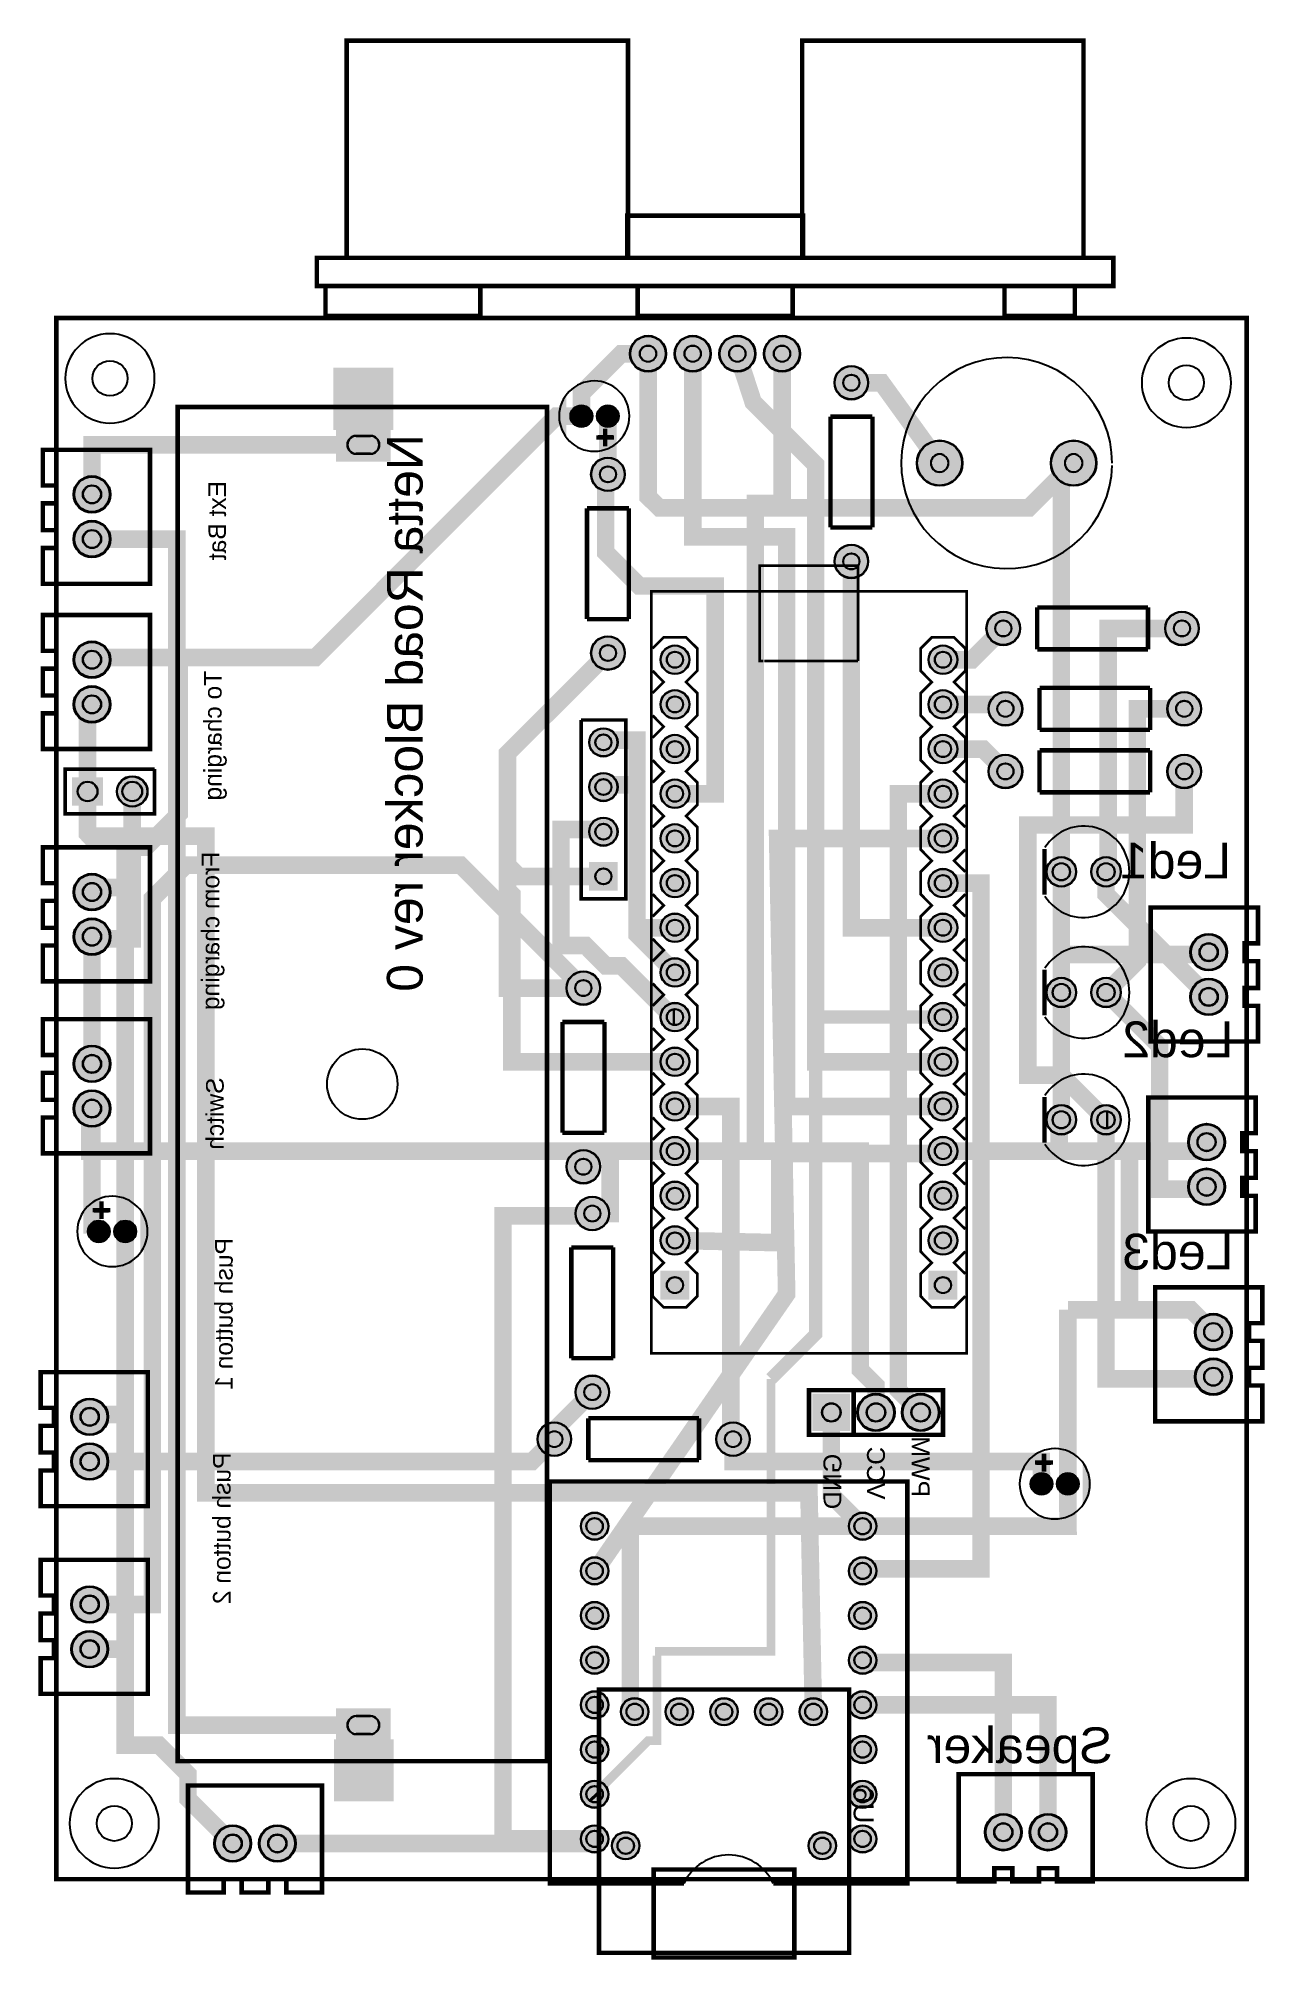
# Model space of a CAD drawing. Header units: millimetres. Extents: x -61 to 9, y -48 to 61.
import ezdxf

# ---------------------------------------------------------------- set-up
doc = ezdxf.new("R2010")
doc.units = ezdxf.units.MM
for name, color, linetype, true_color in [('BoardOutLine', 7, 'Continuous', 0xff00ff), ('BottomLayer', 7, 'Continuous', 0x0000ff), ('BottomSilkLayer', 7, 'Continuous', 0x66cc33), ('BottomSolderMaskLayer', 7, 'Continuous', 0xaa00ff), ('Document', 7, 'Continuous', 0xffffff), ('Inner1', 7, 'Continuous', 0x999966), ('Inner2', 7, 'Continuous', 0x008000), ('Multi-Layer', 7, 'Continuous', 0xc0c0c0), ('TopLayer', 7, 'Continuous', 0xff0000), ('TopPasteMaskLayer', 7, 'Continuous', 0x808080), ('TopSilkLayer', 7, 'Continuous', 0xffcc00), ('TopSolderMaskLayer', 7, 'Continuous', 0x800080)]:
    doc.layers.add(name, color=color, linetype=linetype, true_color=true_color)
doc.styles.get("Standard").update_dxf_attribs({"font": 'arial.ttf'})

msp = doc.modelspace()

# ---------------------------------------------------------------- texts
at = {"layer": 'BottomSilkLayer', "text_generation_flag": 2}
for s, height, rotation, p in [('Netta Road Blocker rev 0', 2.032, 90, (-38.86, 38.99)), ('Ext Bat', 1, 90, (-50.04, 36.32)), ('To charging', 1, 90, (-50.29, 25.53)), ('From charging', 1, 90, (-50.42, 15.24)), ('Switch', 1, 90, (-50.17, 2.41)), ('Push button 1', 1, 90, (-49.66, -6.73)), ('PWM', 1.016, 270, (-11.05, -21.46)), ('Push button 2', 1, 90, (-49.78, -18.92)), ('GND', 1.016, 90, (-15.05, -18.99)), ('VCC', 1.016, 270, (-13.59, -21.59)), ('U6', 1.143, 270, (-14.35, -40.01))]:
    msp.add_text(s, height=height, rotation=rotation, dxfattribs=at).set_placement(p)
for s, p in [('Led1', (7.11, 13.72)), ('Led2', (7.24, 3.56)), ('Led3', (7.24, -8.51)), ('Speaker', (0.38, -36.58))]:
    msp.add_text(s, height=2.032, dxfattribs=at).set_placement(p)

# ---------------------------------------------------------------- hatches: boundary and pattern name
at = {"layer": 'BottomSolderMaskLayer'}
for points in [[(-27.06, 43.56, 1), (-25.01, 43.56, 1)], [(-24.52, 43.56, 1), (-22.47, 43.56, 1)], [(-21.98, 43.56, 1), (-19.93, 43.56, 1)], [(-19.44, 43.56, 1), (-17.39, 43.56, 1)], [(-15.44, 41.91, 1), (-13.51, 41.91, 1)], [(-30.46, 40.01, 1), (-29.21, 40.01, 1)], [(-28.96, 40.01, 1), (-27.71, 40.01, 1)], [(-40.68, 37.43), (-43.78, 37.43), (-43.78, 39.33), (-40.68, 39.33)], [(-10.76, 37.34, 1), (-8.17, 37.34, 1)], [(-3.14, 37.34, 1), (-0.55, 37.34, 1)], [(-29.29, 36.7, 1), (-27.36, 36.7, 1)], [(-58.71, 35.56, 1), (-56.61, 35.56, 1)], [(-58.71, 33.02, 1), (-56.61, 33.02, 1)], [(-15.44, 31.75, 1), (-13.51, 31.75, 1)], [(-6.81, 27.94, 1), (-4.88, 27.94, 1)], [(3.35, 27.94, 1), (5.28, 27.94, 1)], [(-29.29, 26.54, 1), (-27.36, 26.54, 1)], [(-58.71, 26.16, 1), (-56.61, 26.16, 1)], [(-25.34, 26.16, 1), (-23.69, 26.16, 1)], [(-10.1, 26.16, 1), (-8.45, 26.16, 1)], [(-58.71, 23.62, 1), (-56.61, 23.62, 1)], [(-25.34, 23.62, 1), (-23.69, 23.62, 1)], [(-10.1, 23.62, 1), (-8.45, 23.62, 1)], [(-6.68, 23.37, 1), (-4.75, 23.37, 1)], [(3.48, 23.37, 1), (5.41, 23.37, 1)], [(-29.39, 21.46, 1), (-27.76, 21.46, 1)], [(-25.34, 21.08, 1), (-23.69, 21.08, 1)], [(-10.1, 21.08, 1), (-8.45, 21.08, 1)], [(-6.68, 19.81, 1), (-4.75, 19.81, 1)], [(3.48, 19.81, 1), (5.41, 19.81, 1)], [(-29.39, 18.92, 1), (-27.76, 18.92, 1)], [(-58.79, 19.48), (-57.04, 19.48), (-57.04, 17.86), (-58.79, 17.86)], [(-56.25, 18.67, 1), (-54.5, 18.67, 1)], [(-25.34, 18.54, 1), (-23.69, 18.54, 1)], [(-10.1, 18.54, 1), (-8.45, 18.54, 1)], [(-29.39, 16.38, 1), (-27.76, 16.38, 1)], [(-25.34, 16, 1), (-23.69, 16, 1)], [(-10.1, 16, 1), (-8.45, 16, 1)], [(-29.39, 13.03), (-29.39, 14.66), (-27.76, 14.66), (-27.76, 13.03)], [(-25.34, 13.46, 1), (-23.69, 13.46, 1)], [(-10.1, 13.46, 1), (-8.45, 13.46, 1)], [(-3.39, 14.1, 1), (-1.69, 14.1, 1)], [(-0.85, 14.1, 1), (0.85, 14.1, 1)], [(-58.71, 12.95, 1), (-56.61, 12.95, 1)], [(-58.71, 10.41, 1), (-56.61, 10.41, 1)], [(-25.34, 10.92, 1), (-23.69, 10.92, 1)], [(-10.1, 10.92, 1), (-8.45, 10.92, 1)], [(4.79, 9.53, 1), (6.89, 9.53, 1)], [(-25.34, 8.38, 1), (-23.69, 8.38, 1)], [(-10.1, 8.38, 1), (-8.45, 8.38, 1)], [(-30.68, 7.49, 1), (-28.75, 7.49, 1)], [(-3.39, 7.24, 1), (-1.69, 7.24, 1)], [(-0.85, 7.24, 1), (0.85, 7.24, 1)], [(4.79, 6.99, 1), (6.89, 6.99, 1)], [(-25.34, 5.84, 1), (-23.69, 5.84, 1)], [(-10.1, 5.84, 1), (-8.45, 5.84, 1)], [(-58.71, 3.18, 1), (-56.61, 3.18, 1)], [(-25.34, 3.3, 1), (-23.69, 3.3, 1)], [(-10.1, 3.3, 1), (-8.45, 3.3, 1)], [(-58.71, 0.64, 1), (-56.61, 0.64, 1)], [(-25.34, 0.76, 1), (-23.69, 0.76, 1)], [(-10.1, 0.76, 1), (-8.45, 0.76, 1)], [(-3.39, 0, 1), (-1.69, 0, 1)], [(-0.85, 0, 1), (0.85, 0, 1)], [(-25.34, -1.78, 1), (-23.69, -1.78, 1)], [(-10.1, -1.78, 1), (-8.45, -1.78, 1)], [(4.66, -1.27, 1), (6.77, -1.27, 1)], [(-30.68, -2.67, 1), (-28.75, -2.67, 1)], [(4.66, -3.81, 1), (6.77, -3.81, 1)], [(-30.18, -5.33, 1), (-28.24, -5.33, 1)], [(-25.34, -4.32, 1), (-23.69, -4.32, 1)], [(-10.1, -4.32, 1), (-8.45, -4.32, 1)], [(-57.89, -6.35, 1), (-56.64, -6.35, 1)], [(-56.39, -6.35, 1), (-55.14, -6.35, 1)], [(-25.34, -6.86, 1), (-23.69, -6.86, 1)], [(-10.1, -6.86, 1), (-8.45, -6.86, 1)], [(-23.69, -8.57), (-23.69, -10.22), (-25.34, -10.22), (-25.34, -8.57)], [(-8.45, -8.57), (-8.45, -10.22), (-10.1, -10.22), (-10.1, -8.57)], [(5.05, -12.07, 1), (7.15, -12.07, 1)], [(5.05, -14.61, 1), (7.15, -14.61, 1)], [(-30.18, -15.49, 1), (-28.24, -15.49, 1)], [(-58.84, -16.89, 1), (-56.73, -16.89, 1)], [(-16.69, -17.7), (-16.69, -15.57), (-14.55, -15.57), (-14.55, -17.7)], [(-14.15, -16.64, 1), (-12.01, -16.64, 1)], [(-11.61, -16.64, 1), (-9.47, -16.64, 1)], [(-32.33, -18.16, 1), (-30.4, -18.16, 1)], [(-22.17, -18.16, 1), (-20.24, -18.16, 1)], [(-58.84, -19.43, 1), (-56.73, -19.43, 1)], [(-4.3, -20.7, 1), (-3.05, -20.7, 1)], [(-2.8, -20.7, 1), (-1.55, -20.7, 1)], [(-29.87, -23.11, 1), (-28.3, -23.11, 1)], [(-14.63, -23.11, 1), (-13.06, -23.11, 1)], [(-29.87, -25.65, 1), (-28.3, -25.65, 1)], [(-14.63, -25.65, 1), (-13.06, -25.65, 1)], [(-58.84, -27.56, 1), (-56.73, -27.56, 1)], [(-29.87, -28.19, 1), (-28.3, -28.19, 1)], [(-14.63, -28.19, 1), (-13.06, -28.19, 1)], [(-58.84, -30.1, 1), (-56.73, -30.1, 1)], [(-29.87, -30.73, 1), (-28.3, -30.73, 1)], [(-14.63, -30.73, 1), (-13.06, -30.73, 1)], [(-29.87, -33.27, 1), (-28.3, -33.27, 1)], [(-14.63, -33.27, 1), (-13.06, -33.27, 1)], [(-40.68, -35.37), (-43.78, -35.37), (-43.78, -33.47), (-40.68, -33.47)], [(-27.58, -33.66, 1), (-26.01, -33.66, 1)], [(-25.04, -33.66, 1), (-23.47, -33.66, 1)], [(-22.5, -33.66, 1), (-20.93, -33.66, 1)], [(-19.96, -33.66, 1), (-18.39, -33.66, 1)], [(-17.42, -33.66, 1), (-15.85, -33.66, 1)], [(-29.87, -35.81, 1), (-28.3, -35.81, 1)], [(-14.63, -35.81, 1), (-13.06, -35.81, 1)], [(-29.87, -38.35, 1), (-28.3, -38.35, 1)], [(-14.63, -38.35, 1), (-13.06, -38.35, 1)], [(-50.71, -41.15, 1), (-48.61, -41.15, 1)], [(-48.17, -41.15, 1), (-46.07, -41.15, 1)], [(-29.87, -40.89, 1), (-28.3, -40.89, 1)], [(-14.63, -40.89, 1), (-13.06, -40.89, 1)], [(-6.89, -40.51, 1), (-4.79, -40.51, 1)], [(-4.35, -40.51, 1), (-2.25, -40.51, 1)], [(-28.09, -41.28, 1), (-26.52, -41.28, 1)], [(-16.92, -41.28, 1), (-15.34, -41.28, 1)]]:
    msp.add_hatch(color=256, dxfattribs=at).paths.add_polyline_path(points)
at = {"layer": 'Document'}
for points in [[(-30.73, 38.99), (-30.77, 39.03), (-30.81, 39.07), (-30.84, 39.11), (-30.87, 39.15), (-30.9, 39.2), (-30.93, 39.24), (-30.96, 39.29), (-30.98, 39.34), (-31.01, 39.39), (-31.03, 39.44), (-31.04, 39.49), (-31.06, 39.54), (-31.08, 39.59), (-31.09, 39.64), (-31.1, 39.69), (-31.11, 39.75), (-31.11, 39.8), (-31.11, 39.86), (-31.12, 39.91), (-31.12, 40.13), (-31.12, 40.23), (-31.11, 40.28), (-31.11, 40.34), (-31.11, 40.39), (-31.1, 40.44), (-31.09, 40.5), (-31.08, 40.55), (-31.06, 40.6), (-31.04, 40.65), (-31.03, 40.7), (-31.01, 40.75), (-30.98, 40.8), (-30.96, 40.85), (-30.93, 40.89), (-30.9, 40.94), (-30.87, 40.98), (-30.84, 41.03), (-30.81, 41.07), (-30.77, 41.11), (-30.73, 41.15)], [(-27.97, 38.67), (-28.35, 38.67), (-28.98, 38.67), (-28.98, 38.92), (-27.97, 38.92)], [(-28.35, 39.3), (-28.35, 38.92), (-28.35, 38.29), (-28.6, 38.29), (-28.6, 39.3)], [(-14.04, 30.03), (-14.04, 31.48), (-14.09, 31.53), (-19.69, 31.53), (-19.74, 31.48), (-19.74, 26.08), (-19.69, 26.03), (-14.09, 26.03), (-14.04, 26.08), (-14.04, 29.98), (-14.14, 29.98), (-14.14, 26.18), (-14.19, 26.13), (-19.59, 26.13), (-19.64, 26.18), (-19.64, 31.43), (-14.19, 31.43), (-14.14, 31.38), (-14.14, 30.03), (-14.14, 30.03)], [(-25.79, -13.22), (-25.79, 29.98), (-19.74, 29.98), (-19.74, 30.08), (-25.79, 30.08), (-25.89, 29.98), (-25.89, -13.27), (-25.84, -13.32), (-7.94, -13.32), (-7.89, -13.27), (-7.89, 30.03), (-7.94, 30.08), (-13.99, 30.08), (-13.99, 29.98), (-7.99, 29.98), (-7.99, -13.22), (-25.74, -13.22)], [(-57.63, -5.01), (-57.25, -5.01), (-56.62, -5.01), (-56.62, -5.27), (-57.63, -5.27)], [(-57.25, -5.65), (-57.25, -5.27), (-57.25, -4.63), (-57, -4.63), (-57, -5.65)], [(-54.86, -5.33), (-54.83, -5.37), (-54.79, -5.41), (-54.76, -5.45), (-54.73, -5.5), (-54.69, -5.54), (-54.67, -5.59), (-54.64, -5.63), (-54.62, -5.68), (-54.59, -5.73), (-54.57, -5.78), (-54.55, -5.83), (-54.54, -5.88), (-54.52, -5.93), (-54.51, -5.99), (-54.5, -6.04), (-54.49, -6.09), (-54.49, -6.15), (-54.48, -6.2), (-54.48, -6.25), (-54.48, -6.48), (-54.48, -6.57), (-54.48, -6.63), (-54.49, -6.68), (-54.49, -6.73), (-54.5, -6.79), (-54.51, -6.84), (-54.52, -6.89), (-54.54, -6.94), (-54.55, -7), (-54.57, -7.05), (-54.59, -7.1), (-54.62, -7.14), (-54.64, -7.19), (-54.67, -7.24), (-54.69, -7.28), (-54.73, -7.33), (-54.76, -7.37), (-54.79, -7.41), (-54.83, -7.45), (-54.86, -7.49)], [(-4.04, -19.36), (-3.66, -19.36), (-3.02, -19.36), (-3.02, -19.62), (-4.04, -19.62)], [(-3.66, -20), (-3.66, -19.62), (-3.66, -18.98), (-3.4, -18.98), (-3.4, -20)], [(-1.27, -19.69), (-1.23, -19.72), (-1.2, -19.76), (-1.16, -19.81), (-1.13, -19.85), (-1.1, -19.89), (-1.07, -19.94), (-1.05, -19.99), (-1.02, -20.03), (-1, -20.08), (-0.98, -20.13), (-0.96, -20.18), (-0.94, -20.23), (-0.93, -20.29), (-0.92, -20.34), (-0.91, -20.39), (-0.9, -20.44), (-0.89, -20.5), (-0.89, -20.55), (-0.89, -20.6), (-0.89, -20.83), (-0.89, -20.92), (-0.89, -20.98), (-0.89, -21.03), (-0.9, -21.09), (-0.91, -21.14), (-0.92, -21.19), (-0.93, -21.24), (-0.94, -21.3), (-0.96, -21.35), (-0.98, -21.4), (-1, -21.45), (-1.02, -21.5), (-1.05, -21.54), (-1.07, -21.59), (-1.1, -21.64), (-1.13, -21.68), (-1.16, -21.72), (-1.2, -21.76), (-1.23, -21.81), (-1.27, -21.84)]]:
    msp.add_hatch(color=256, dxfattribs=at).paths.add_polyline_path(points)
at = {"layer": 'Multi-Layer'}
for points in [[(-27.04, 43.56, 1), (-25.04, 43.56, 1)], [(-24.5, 43.56, 1), (-22.5, 43.56, 1)], [(-21.96, 43.56, 1), (-19.96, 43.56, 1)], [(-19.42, 43.56, 1), (-17.42, 43.56, 1)], [(-15.42, 41.91, 1), (-13.54, 41.91, 1)], [(-30.43, 40.01, 1), (-29.23, 40.01, 1)], [(-28.93, 40.01, 1), (-27.73, 40.01, 1)], [(-40.73, 37.48), (-43.73, 37.48), (-43.73, 39.28), (-40.73, 39.28)], [(-10.73, 37.34, 1), (-8.19, 37.34, 1)], [(-3.11, 37.34, 1), (-0.57, 37.34, 1)], [(-29.26, 36.7, 1), (-27.38, 36.7, 1)], [(-58.66, 35.56, 1), (-56.66, 35.56, 1)], [(-58.66, 33.02, 1), (-56.66, 33.02, 1)], [(-15.42, 31.75, 1), (-13.54, 31.75, 1)], [(-6.78, 27.94, 1), (-4.9, 27.94, 1)], [(3.38, 27.94, 1), (5.26, 27.94, 1)], [(-29.26, 26.54, 1), (-27.38, 26.54, 1)], [(-58.66, 26.16, 1), (-56.66, 26.16, 1)], [(-25.31, 26.16, 1), (-23.71, 26.16, 1)], [(-10.07, 26.16, 1), (-8.47, 26.16, 1)], [(-58.66, 23.62, 1), (-56.66, 23.62, 1)], [(-25.31, 23.62, 1), (-23.71, 23.62, 1)], [(-10.07, 23.62, 1), (-8.47, 23.62, 1)], [(-6.65, 23.37, 1), (-4.78, 23.37, 1)], [(3.51, 23.37, 1), (5.38, 23.37, 1)], [(-29.36, 21.46, 1), (-27.79, 21.46, 1)], [(-25.31, 21.08, 1), (-23.71, 21.08, 1)], [(-10.07, 21.08, 1), (-8.47, 21.08, 1)], [(-29.36, 18.92, 1), (-27.79, 18.92, 1)], [(-6.65, 19.81, 1), (-4.78, 19.81, 1)], [(3.51, 19.81, 1), (5.38, 19.81, 1)], [(-58.76, 19.46), (-57.06, 19.46), (-57.06, 17.88), (-58.76, 17.88)], [(-56.22, 18.67, 1), (-54.52, 18.67, 1)], [(-25.31, 18.54, 1), (-23.71, 18.54, 1)], [(-10.07, 18.54, 1), (-8.47, 18.54, 1)], [(-29.36, 16.38, 1), (-27.79, 16.38, 1)], [(-25.31, 16, 1), (-23.71, 16, 1)], [(-10.07, 16, 1), (-8.47, 16, 1)], [(-29.36, 13.06), (-29.36, 14.63), (-27.79, 14.63), (-27.79, 13.06)], [(-25.31, 13.46, 1), (-23.71, 13.46, 1)], [(-10.07, 13.46, 1), (-8.47, 13.46, 1)], [(-3.37, 14.1, 1), (-1.71, 14.1, 1)], [(-0.83, 14.1, 1), (0.83, 14.1, 1)], [(-58.66, 12.95, 1), (-56.66, 12.95, 1)], [(-58.66, 10.41, 1), (-56.66, 10.41, 1)], [(-25.31, 10.92, 1), (-23.71, 10.92, 1)], [(-10.07, 10.92, 1), (-8.47, 10.92, 1)], [(4.84, 9.53, 1), (6.84, 9.53, 1)], [(-25.31, 8.38, 1), (-23.71, 8.38, 1)], [(-10.07, 8.38, 1), (-8.47, 8.38, 1)], [(-30.66, 7.49, 1), (-28.78, 7.49, 1)], [(-3.37, 7.24, 1), (-1.71, 7.24, 1)], [(-0.83, 7.24, 1), (0.83, 7.24, 1)], [(4.84, 6.99, 1), (6.84, 6.99, 1)], [(-25.31, 5.84, 1), (-23.71, 5.84, 1)], [(-10.07, 5.84, 1), (-8.47, 5.84, 1)], [(-58.66, 3.18, 1), (-56.66, 3.18, 1)], [(-25.31, 3.3, 1), (-23.71, 3.3, 1)], [(-10.07, 3.3, 1), (-8.47, 3.3, 1)], [(-58.66, 0.64, 1), (-56.66, 0.64, 1)], [(-25.31, 0.76, 1), (-23.71, 0.76, 1)], [(-10.07, 0.76, 1), (-8.47, 0.76, 1)], [(-3.37, 0, 1), (-1.71, 0, 1)], [(-0.83, 0, 1), (0.83, 0, 1)], [(-25.31, -1.78, 1), (-23.71, -1.78, 1)], [(-10.07, -1.78, 1), (-8.47, -1.78, 1)], [(4.72, -1.27, 1), (6.72, -1.27, 1)], [(-30.66, -2.67, 1), (-28.78, -2.67, 1)], [(4.72, -3.81, 1), (6.72, -3.81, 1)], [(-25.31, -4.32, 1), (-23.71, -4.32, 1)], [(-10.07, -4.32, 1), (-8.47, -4.32, 1)], [(-30.15, -5.33, 1), (-28.27, -5.33, 1)], [(-57.87, -6.35, 1), (-56.67, -6.35, 1)], [(-56.37, -6.35, 1), (-55.17, -6.35, 1)], [(-25.31, -6.86, 1), (-23.71, -6.86, 1)], [(-10.07, -6.86, 1), (-8.47, -6.86, 1)], [(-23.71, -8.6), (-23.71, -10.2), (-25.31, -10.2), (-25.31, -8.6)], [(-8.47, -8.6), (-8.47, -10.2), (-10.07, -10.2), (-10.07, -8.6)], [(5.1, -12.07, 1), (7.1, -12.07, 1)], [(5.1, -14.61, 1), (7.1, -14.61, 1)], [(-30.15, -15.49, 1), (-28.27, -15.49, 1)], [(-58.79, -16.89, 1), (-56.79, -16.89, 1)], [(-16.64, -17.65), (-16.64, -15.62), (-14.61, -15.62), (-14.61, -17.65)], [(-14.1, -16.64, 1), (-12.07, -16.64, 1)], [(-11.56, -16.64, 1), (-9.53, -16.64, 1)], [(-32.31, -18.16, 1), (-30.43, -18.16, 1)], [(-22.15, -18.16, 1), (-20.27, -18.16, 1)], [(-58.79, -19.43, 1), (-56.79, -19.43, 1)], [(-4.27, -20.7, 1), (-3.07, -20.7, 1)], [(-2.77, -20.7, 1), (-1.57, -20.7, 1)], [(-29.85, -23.11, 1), (-28.32, -23.11, 1)], [(-14.61, -23.11, 1), (-13.08, -23.11, 1)], [(-29.85, -25.65, 1), (-28.32, -25.65, 1)], [(-14.61, -25.65, 1), (-13.08, -25.65, 1)], [(-58.79, -27.56, 1), (-56.79, -27.56, 1)], [(-29.85, -28.19, 1), (-28.32, -28.19, 1)], [(-14.61, -28.19, 1), (-13.08, -28.19, 1)], [(-58.79, -30.1, 1), (-56.79, -30.1, 1)], [(-29.85, -30.73, 1), (-28.32, -30.73, 1)], [(-14.61, -30.73, 1), (-13.08, -30.73, 1)], [(-29.85, -33.27, 1), (-28.32, -33.27, 1)], [(-14.61, -33.27, 1), (-13.08, -33.27, 1)], [(-40.73, -35.32), (-43.73, -35.32), (-43.73, -33.52), (-40.73, -33.52)], [(-27.56, -33.66, 1), (-26.04, -33.66, 1)], [(-25.02, -33.66, 1), (-23.5, -33.66, 1)], [(-22.48, -33.66, 1), (-20.96, -33.66, 1)], [(-19.94, -33.66, 1), (-18.42, -33.66, 1)], [(-17.4, -33.66, 1), (-15.88, -33.66, 1)], [(-29.85, -35.81, 1), (-28.32, -35.81, 1)], [(-14.61, -35.81, 1), (-13.08, -35.81, 1)], [(-29.85, -38.35, 1), (-28.32, -38.35, 1)], [(-14.61, -38.35, 1), (-13.08, -38.35, 1)], [(-50.66, -41.15, 1), (-48.66, -41.15, 1)], [(-48.12, -41.15, 1), (-46.12, -41.15, 1)], [(-29.85, -40.89, 1), (-28.32, -40.89, 1)], [(-14.61, -40.89, 1), (-13.08, -40.89, 1)], [(-6.84, -40.51, 1), (-4.84, -40.51, 1)], [(-4.3, -40.51, 1), (-2.3, -40.51, 1)], [(-28.07, -41.28, 1), (-26.54, -41.28, 1)], [(-16.89, -41.28, 1), (-15.37, -41.28, 1)]]:
    msp.add_hatch(color=256, dxfattribs=at).paths.add_polyline_path(points)
at = {"layer": 'TopLayer'}
for points in [[(-43.88, 39.28), (-40.58, 39.28), (-40.58, 42.71), (-43.88, 42.71)], [(-43.85, -38.7), (-40.55, -38.7), (-40.55, -35.27), (-43.85, -35.27)]]:
    msp.add_hatch(color=256, dxfattribs=at).paths.add_polyline_path(points)
at = {"layer": 'TopPasteMaskLayer'}
for points in [[(-43.88, 39.28), (-40.58, 39.28), (-40.58, 42.71), (-43.88, 42.71)], [(-43.85, -38.7), (-40.55, -38.7), (-40.55, -35.27), (-43.85, -35.27)]]:
    msp.add_hatch(color=256, dxfattribs=at).paths.add_polyline_path(points)
at = {"layer": 'TopSilkLayer'}
for points in [[(-30.68, 41.2), (-30.72, 41.16), (-30.76, 41.11), (-30.8, 41.06), (-30.83, 41.01), (-30.87, 40.96), (-30.9, 40.91), (-30.93, 40.86), (-30.96, 40.8), (-30.98, 40.75), (-31.01, 40.69), (-31.03, 40.63), (-31.05, 40.58), (-31.07, 40.52), (-31.08, 40.46), (-31.1, 40.4), (-31.11, 40.34), (-31.12, 40.28), (-31.13, 40.22), (-31.14, 40.16), (-31.14, 40.1), (-31.14, 40.04), (-31.14, 39.97), (-31.14, 39.91), (-31.14, 39.85), (-31.13, 39.79), (-31.12, 39.73), (-31.11, 39.67), (-31.1, 39.61), (-31.08, 39.55), (-31.07, 39.49), (-31.05, 39.43), (-31.03, 39.38), (-31.01, 39.32), (-30.98, 39.26), (-30.96, 39.21), (-30.93, 39.15), (-30.9, 39.1), (-30.87, 39.05), (-30.83, 39), (-30.8, 38.95), (-30.76, 38.9), (-30.72, 38.85), (-30.68, 38.81)], [(-54.92, -7.55), (-54.88, -7.5), (-54.84, -7.46), (-54.8, -7.41), (-54.76, -7.36), (-54.73, -7.31), (-54.7, -7.25), (-54.67, -7.2), (-54.64, -7.15), (-54.62, -7.09), (-54.59, -7.03), (-54.57, -6.98), (-54.55, -6.92), (-54.53, -6.86), (-54.51, -6.8), (-54.5, -6.74), (-54.49, -6.68), (-54.48, -6.62), (-54.47, -6.56), (-54.46, -6.5), (-54.46, -6.44), (-54.46, -6.38), (-54.46, -6.32), (-54.46, -6.26), (-54.46, -6.2), (-54.47, -6.14), (-54.48, -6.08), (-54.49, -6.02), (-54.5, -5.96), (-54.51, -5.9), (-54.53, -5.84), (-54.55, -5.78), (-54.57, -5.72), (-54.59, -5.66), (-54.62, -5.61), (-54.64, -5.55), (-54.67, -5.5), (-54.7, -5.45), (-54.73, -5.39), (-54.76, -5.34), (-54.8, -5.29), (-54.84, -5.24), (-54.88, -5.2), (-54.92, -5.15)], [(-1.32, -21.9), (-1.28, -21.85), (-1.24, -21.81), (-1.21, -21.76), (-1.17, -21.71), (-1.14, -21.66), (-1.11, -21.6), (-1.08, -21.55), (-1.05, -21.5), (-1.02, -21.44), (-1, -21.39), (-0.98, -21.33), (-0.95, -21.27), (-0.94, -21.21), (-0.92, -21.15), (-0.91, -21.09), (-0.89, -21.04), (-0.88, -20.97), (-0.87, -20.91), (-0.87, -20.85), (-0.86, -20.79), (-0.86, -20.73), (-0.86, -20.67), (-0.86, -20.61), (-0.87, -20.55), (-0.87, -20.49), (-0.88, -20.43), (-0.89, -20.37), (-0.91, -20.31), (-0.92, -20.25), (-0.94, -20.19), (-0.95, -20.13), (-0.98, -20.07), (-1, -20.02), (-1.02, -19.96), (-1.05, -19.9), (-1.08, -19.85), (-1.11, -19.8), (-1.14, -19.74), (-1.17, -19.69), (-1.21, -19.64), (-1.24, -19.59), (-1.28, -19.55), (-1.32, -19.5)]]:
    msp.add_hatch(color=256, dxfattribs=at).paths.add_polyline_path(points)
at = {"layer": 'TopSolderMaskLayer'}
for points in [[(-27.06, 43.56, 1), (-25.01, 43.56, 1)], [(-24.52, 43.56, 1), (-22.47, 43.56, 1)], [(-21.98, 43.56, 1), (-19.93, 43.56, 1)], [(-19.44, 43.56, 1), (-17.39, 43.56, 1)], [(-43.93, 39.23), (-40.53, 39.23), (-40.53, 42.76), (-43.93, 42.76)], [(-15.44, 41.91, 1), (-13.51, 41.91, 1)], [(-30.46, 40.01, 1), (-29.21, 40.01, 1)], [(-28.96, 40.01, 1), (-27.71, 40.01, 1)], [(-40.68, 37.43), (-43.78, 37.43), (-43.78, 39.33), (-40.68, 39.33)], [(-10.76, 37.34, 1), (-8.17, 37.34, 1)], [(-3.14, 37.34, 1), (-0.55, 37.34, 1)], [(-29.29, 36.7, 1), (-27.36, 36.7, 1)], [(-58.71, 35.56, 1), (-56.61, 35.56, 1)], [(-58.71, 33.02, 1), (-56.61, 33.02, 1)], [(-15.44, 31.75, 1), (-13.51, 31.75, 1)], [(-6.81, 27.94, 1), (-4.88, 27.94, 1)], [(3.35, 27.94, 1), (5.28, 27.94, 1)], [(-29.29, 26.54, 1), (-27.36, 26.54, 1)], [(-58.71, 26.16, 1), (-56.61, 26.16, 1)], [(-25.34, 26.16, 1), (-23.69, 26.16, 1)], [(-10.1, 26.16, 1), (-8.45, 26.16, 1)], [(-58.71, 23.62, 1), (-56.61, 23.62, 1)], [(-25.34, 23.62, 1), (-23.69, 23.62, 1)], [(-10.1, 23.62, 1), (-8.45, 23.62, 1)], [(-6.68, 23.37, 1), (-4.75, 23.37, 1)], [(3.48, 23.37, 1), (5.41, 23.37, 1)], [(-29.39, 21.46, 1), (-27.76, 21.46, 1)], [(-25.34, 21.08, 1), (-23.69, 21.08, 1)], [(-10.1, 21.08, 1), (-8.45, 21.08, 1)], [(-6.68, 19.81, 1), (-4.75, 19.81, 1)], [(3.48, 19.81, 1), (5.41, 19.81, 1)], [(-29.39, 18.92, 1), (-27.76, 18.92, 1)], [(-58.79, 19.48), (-57.04, 19.48), (-57.04, 17.86), (-58.79, 17.86)], [(-56.25, 18.67, 1), (-54.5, 18.67, 1)], [(-25.34, 18.54, 1), (-23.69, 18.54, 1)], [(-10.1, 18.54, 1), (-8.45, 18.54, 1)], [(-29.39, 16.38, 1), (-27.76, 16.38, 1)], [(-25.34, 16, 1), (-23.69, 16, 1)], [(-10.1, 16, 1), (-8.45, 16, 1)], [(-29.39, 13.03), (-29.39, 14.66), (-27.76, 14.66), (-27.76, 13.03)], [(-25.34, 13.46, 1), (-23.69, 13.46, 1)], [(-10.1, 13.46, 1), (-8.45, 13.46, 1)], [(-3.39, 14.1, 1), (-1.69, 14.1, 1)], [(-0.85, 14.1, 1), (0.85, 14.1, 1)], [(-58.71, 12.95, 1), (-56.61, 12.95, 1)], [(-58.71, 10.41, 1), (-56.61, 10.41, 1)], [(-25.34, 10.92, 1), (-23.69, 10.92, 1)], [(-10.1, 10.92, 1), (-8.45, 10.92, 1)], [(4.79, 9.53, 1), (6.89, 9.53, 1)], [(-25.34, 8.38, 1), (-23.69, 8.38, 1)], [(-10.1, 8.38, 1), (-8.45, 8.38, 1)], [(-30.68, 7.49, 1), (-28.75, 7.49, 1)], [(-3.39, 7.24, 1), (-1.69, 7.24, 1)], [(-0.85, 7.24, 1), (0.85, 7.24, 1)], [(4.79, 6.99, 1), (6.89, 6.99, 1)], [(-25.34, 5.84, 1), (-23.69, 5.84, 1)], [(-10.1, 5.84, 1), (-8.45, 5.84, 1)], [(-58.71, 3.18, 1), (-56.61, 3.18, 1)], [(-25.34, 3.3, 1), (-23.69, 3.3, 1)], [(-10.1, 3.3, 1), (-8.45, 3.3, 1)], [(-58.71, 0.64, 1), (-56.61, 0.64, 1)], [(-25.34, 0.76, 1), (-23.69, 0.76, 1)], [(-10.1, 0.76, 1), (-8.45, 0.76, 1)], [(-3.39, 0, 1), (-1.69, 0, 1)], [(-0.85, 0, 1), (0.85, 0, 1)], [(-25.34, -1.78, 1), (-23.69, -1.78, 1)], [(-10.1, -1.78, 1), (-8.45, -1.78, 1)], [(4.66, -1.27, 1), (6.77, -1.27, 1)], [(-30.68, -2.67, 1), (-28.75, -2.67, 1)], [(4.66, -3.81, 1), (6.77, -3.81, 1)], [(-30.18, -5.33, 1), (-28.24, -5.33, 1)], [(-25.34, -4.32, 1), (-23.69, -4.32, 1)], [(-10.1, -4.32, 1), (-8.45, -4.32, 1)], [(-57.89, -6.35, 1), (-56.64, -6.35, 1)], [(-56.39, -6.35, 1), (-55.14, -6.35, 1)], [(-25.34, -6.86, 1), (-23.69, -6.86, 1)], [(-10.1, -6.86, 1), (-8.45, -6.86, 1)], [(-23.69, -8.57), (-23.69, -10.22), (-25.34, -10.22), (-25.34, -8.57)], [(-8.45, -8.57), (-8.45, -10.22), (-10.1, -10.22), (-10.1, -8.57)], [(5.05, -12.07, 1), (7.15, -12.07, 1)], [(5.05, -14.61, 1), (7.15, -14.61, 1)], [(-30.18, -15.49, 1), (-28.24, -15.49, 1)], [(-58.84, -16.89, 1), (-56.73, -16.89, 1)], [(-16.69, -17.7), (-16.69, -15.57), (-14.55, -15.57), (-14.55, -17.7)], [(-14.15, -16.64, 1), (-12.01, -16.64, 1)], [(-11.61, -16.64, 1), (-9.47, -16.64, 1)], [(-32.33, -18.16, 1), (-30.4, -18.16, 1)], [(-22.17, -18.16, 1), (-20.24, -18.16, 1)], [(-58.84, -19.43, 1), (-56.73, -19.43, 1)], [(-4.3, -20.7, 1), (-3.05, -20.7, 1)], [(-2.8, -20.7, 1), (-1.55, -20.7, 1)], [(-29.87, -23.11, 1), (-28.3, -23.11, 1)], [(-14.63, -23.11, 1), (-13.06, -23.11, 1)], [(-29.87, -25.65, 1), (-28.3, -25.65, 1)], [(-14.63, -25.65, 1), (-13.06, -25.65, 1)], [(-58.84, -27.56, 1), (-56.73, -27.56, 1)], [(-29.87, -28.19, 1), (-28.3, -28.19, 1)], [(-14.63, -28.19, 1), (-13.06, -28.19, 1)], [(-58.84, -30.1, 1), (-56.73, -30.1, 1)], [(-29.87, -30.73, 1), (-28.3, -30.73, 1)], [(-14.63, -30.73, 1), (-13.06, -30.73, 1)], [(-29.87, -33.27, 1), (-28.3, -33.27, 1)], [(-14.63, -33.27, 1), (-13.06, -33.27, 1)], [(-40.68, -35.37), (-43.78, -35.37), (-43.78, -33.47), (-40.68, -33.47)], [(-27.58, -33.66, 1), (-26.01, -33.66, 1)], [(-25.04, -33.66, 1), (-23.47, -33.66, 1)], [(-22.5, -33.66, 1), (-20.93, -33.66, 1)], [(-19.96, -33.66, 1), (-18.39, -33.66, 1)], [(-17.42, -33.66, 1), (-15.85, -33.66, 1)], [(-43.9, -38.75), (-40.5, -38.75), (-40.5, -35.22), (-43.9, -35.22)], [(-29.87, -35.81, 1), (-28.3, -35.81, 1)], [(-14.63, -35.81, 1), (-13.06, -35.81, 1)], [(-29.87, -38.35, 1), (-28.3, -38.35, 1)], [(-14.63, -38.35, 1), (-13.06, -38.35, 1)], [(-50.71, -41.15, 1), (-48.61, -41.15, 1)], [(-48.17, -41.15, 1), (-46.07, -41.15, 1)], [(-29.87, -40.89, 1), (-28.3, -40.89, 1)], [(-14.63, -40.89, 1), (-13.06, -40.89, 1)], [(-6.89, -40.51, 1), (-4.79, -40.51, 1)], [(-4.35, -40.51, 1), (-2.25, -40.51, 1)], [(-28.09, -41.28, 1), (-26.52, -41.28, 1)], [(-16.92, -41.28, 1), (-15.34, -41.28, 1)]]:
    msp.add_hatch(color=256, dxfattribs=at).paths.add_polyline_path(points)

# ---------------------------------------------------------------- linework, layer by layer
at = {"layer": 'BoardOutLine', "const_width": 0.254}
msp.add_lwpolyline([(-59.56, 45.59), (-59.56, 45.59), (8, 45.59), (8, -43.18), (-59.69, -43.18), (-59.69, 45.59), (-59.56, 45.59)], close=True, dxfattribs=at)
at = {"layer": 'BottomLayer', "const_width": 1}
for points in [[(-26.04, 43.56), (-26.04, 35.43), (-25.4, 34.8), (-4.38, 34.8), (-1.84, 37.34)], [(-14.48, 41.91), (-12.76, 41.91), (-9.46, 37.34)], [(-2.54, 14.1), (-2.54, 37.21), (-1.84, 37.34), (-1.84, 37.34)], [(4.32, 27.94), (0.13, 27.94), (0.13, 14.22), (0, 14.1)], [(-29.72, 7.49), (-34.04, 7.49), (-34.04, 20.83), (-28.32, 26.54)], [(4.45, 23.37), (1.78, 23.37), (1.78, 9.02), (0, 7.24)], [(-24.51, 8.38), (-26.67, 10.54), (-26.67, 19.05), (-28.45, 19.05), (-28.58, 18.92)], [(-24.51, 5.84), (-24.64, 5.84), (-27.56, 8.76), (-28.45, 8.76), (-29.59, 9.91), (-30.99, 9.91), (-30.99, 16.51), (-28.7, 16.51), (-28.58, 16.38)], [(-2.54, 7.24), (-2.54, 14.1)], [(-2.54, 0), (-2.54, 6.86)], [(-24.51, -1.78), (-57.79, -1.78), (-57.79, 0.51), (-57.66, 0.64)], [(-9.27, -1.78), (-2.67, -1.78), (-2.67, -0.13), (-2.54, 0)], [(-2.67, -1.78), (5.21, -1.78), (5.72, -1.27)], [(-28.83, -1.78), (-29.72, -2.67), (-29.72, -2.67)], [(-29.21, -5.33), (-28.19, -5.33), (-28.19, -1.65)], [(-24.51, -6.86), (-18.54, -6.99), (-18.54, -1.91), (-9.4, -1.91), (-9.27, -1.78)], [(1.34, -10.8), (1.34, -1.78)], [(-2.17, -10.8), (4.83, -10.8), (6.1, -12.07)], [(-2.17, -20.7), (-2.17, -10.8)], [(-31.37, -18.16), (-31.37, -17.65), (-29.21, -15.49)], [(-13.84, -23.11), (-15.62, -21.34), (-15.62, -16.64)], [(-57.79, -19.43), (-32.64, -19.43), (-31.37, -18.16)], [(-13.84, -23.11), (-2.16, -23.11), (-2.17, -20.7)], [(-13.84, -23.11), (-27.05, -23.11), (-27.05, -33.66)], [(-13.84, -33.27), (-3.3, -33.27), (-3.3, -40.51)]]:
    msp.add_lwpolyline(points, dxfattribs=at)
at = {"layer": 'BottomSilkLayer', "const_width": 0.254}
for points in [[(-9.27, -15.37), (-9.27, -17.91), (-16.89, -17.91), (-16.89, -15.37), (-9.27, -15.37)], [(-14.35, -15.37), (-14.35, -17.91), (-16.89, -17.91), (-16.89, -15.37), (-14.35, -15.37)], [(-14.61, -47.37), (-14.61, -32.39), (-28.83, -32.39), (-28.83, -47.37), (-14.61, -47.37)], [(-17.72, -47.63), (-17.72, -42.63), (-25.72, -42.63), (-25.72, -47.63), (-17.72, -47.63)]]:
    msp.add_lwpolyline(points, close=True, dxfattribs=at)
at = {"layer": 'BottomSolderMaskLayer'}
for points in [[(-42.64, 38.9), (-41.82, 38.9)], [(-42.64, 37.87), (-41.82, 37.87)], [(-9.46, 37.85), (-9.46, 37.85)], [(-1.84, 37.85), (-1.84, 37.85)], [(-9.46, 36.83), (-9.46, 36.83)], [(-1.84, 36.83), (-1.84, 36.83)], [(-42.64, -33.9), (-41.82, -33.9)], [(-42.64, -34.93), (-41.82, -34.93)]]:
    msp.add_lwpolyline(points, close=True, dxfattribs=at)
for centre, radius in [((-26.04, 43.56), 1.03), ((-26.04, 43.56), 0.469), ((-23.5, 43.56), 1.03), ((-23.5, 43.56), 0.469), ((-20.96, 43.56), 1.03), ((-20.96, 43.56), 0.469), ((-18.42, 43.56), 1.03), ((-18.42, 43.56), 0.469), ((-14.48, 41.91), 0.965), ((-14.48, 41.91), 0.462), ((-29.83, 40.01), 0.625), ((-29.83, 40.01), 0.417), ((-28.33, 40.01), 0.625), ((-28.33, 40.01), 0.417), ((-9.46, 37.34), 1.3), ((-1.84, 37.34), 1.3), ((-28.32, 36.7), 0.965), ((-28.32, 36.7), 0.462), ((-57.66, 35.56), 1.05), ((-57.66, 35.56), 0.525), ((-57.66, 33.02), 1.05), ((-57.66, 33.02), 0.525), ((-14.48, 31.75), 0.965), ((-14.48, 31.75), 0.462), ((-5.84, 27.94), 0.965), ((4.32, 27.94), 0.965), ((-28.32, 26.54), 0.965), ((-5.84, 27.94), 0.462), ((4.32, 27.94), 0.462), ((-57.66, 26.16), 1.05), ((-57.66, 26.16), 0.525), ((-28.32, 26.54), 0.462), ((-24.51, 26.16), 0.825), ((-24.51, 26.16), 0.464), ((-9.27, 26.16), 0.825), ((-9.27, 26.16), 0.464), ((-57.66, 23.62), 1.05), ((-57.66, 23.62), 0.525), ((-24.51, 23.62), 0.825), ((-24.51, 23.62), 0.464), ((-9.27, 23.62), 0.825), ((-9.27, 23.62), 0.464), ((-5.72, 23.37), 0.965), ((4.45, 23.37), 0.965), ((-5.72, 23.37), 0.462), ((4.45, 23.37), 0.462), ((-28.58, 21.46), 0.813), ((-28.58, 21.46), 0.459), ((-24.51, 21.08), 0.825), ((-9.27, 21.08), 0.825), ((-24.51, 21.08), 0.464), ((-9.27, 21.08), 0.464), ((-5.72, 19.81), 0.965), ((4.45, 19.81), 0.965), ((-28.58, 18.92), 0.813), ((-5.72, 19.81), 0.462), ((4.45, 19.81), 0.462), ((-57.91, 18.67), 0.566), ((-55.37, 18.67), 0.875), ((-55.37, 18.67), 0.566), ((-28.58, 18.92), 0.459), ((-24.51, 18.54), 0.825), ((-24.51, 18.54), 0.464), ((-9.27, 18.54), 0.825), ((-9.27, 18.54), 0.464), ((-28.58, 16.38), 0.813), ((-28.58, 16.38), 0.459), ((-24.51, 16), 0.825), ((-24.51, 16), 0.464), ((-9.27, 16), 0.825), ((-9.27, 16), 0.464), ((-28.58, 13.84), 0.459), ((-24.51, 13.46), 0.825), ((-9.27, 13.46), 0.825), ((-2.54, 14.1), 0.851), ((-2.54, 14.1), 0.497), ((0, 14.1), 0.851), ((0, 14.1), 0.497), ((-57.66, 12.95), 1.05), ((-57.66, 12.95), 0.525), ((-24.51, 13.46), 0.464), ((-9.27, 13.46), 0.464), ((-57.66, 10.41), 1.05), ((-57.66, 10.41), 0.525), ((-24.51, 10.92), 0.825), ((-24.51, 10.92), 0.464), ((-9.27, 10.92), 0.825), ((-9.27, 10.92), 0.464), ((5.84, 9.53), 1.05), ((5.84, 9.53), 0.525), ((-24.51, 8.38), 0.825), ((-24.51, 8.38), 0.464), ((-9.27, 8.38), 0.825), ((-9.27, 8.38), 0.464), ((-29.72, 7.49), 0.965), ((-29.72, 7.49), 0.462), ((-2.54, 7.24), 0.851), ((-2.54, 7.24), 0.497), ((0, 7.24), 0.851), ((0, 7.24), 0.497), ((5.84, 6.99), 1.05), ((-24.51, 5.84), 0.825), ((-9.27, 5.84), 0.825), ((5.84, 6.99), 0.525), ((-24.51, 5.84), 0.464), ((-9.27, 5.84), 0.464), ((-57.66, 3.18), 1.05), ((-57.66, 3.18), 0.525), ((-24.51, 3.3), 0.825), ((-24.51, 3.3), 0.464), ((-9.27, 3.3), 0.825), ((-9.27, 3.3), 0.464), ((-57.66, 0.64), 1.05), ((-57.66, 0.64), 0.525), ((-24.51, 0.76), 0.825), ((-24.51, 0.76), 0.464), ((-9.27, 0.76), 0.825), ((-9.27, 0.76), 0.464), ((-2.54, 0), 0.851), ((-2.54, 0), 0.497), ((0, 0), 0.851), ((0, 0), 0.497), ((-24.51, -1.78), 0.825), ((-9.27, -1.78), 0.825), ((5.72, -1.27), 1.05), ((5.72, -1.27), 0.525), ((-29.72, -2.67), 0.965), ((-24.51, -1.78), 0.464), ((-9.27, -1.78), 0.464), ((-29.72, -2.67), 0.462), ((5.72, -3.81), 1.05), ((-29.21, -5.33), 0.965), ((-24.51, -4.32), 0.825), ((-24.51, -4.32), 0.464), ((-9.27, -4.32), 0.825), ((-9.27, -4.32), 0.464), ((5.72, -3.81), 0.525), ((-29.21, -5.33), 0.462), ((-57.27, -6.35), 0.625), ((-57.27, -6.35), 0.417), ((-55.77, -6.35), 0.625), ((-55.77, -6.35), 0.417), ((-24.51, -6.86), 0.825), ((-24.51, -6.86), 0.464), ((-9.27, -6.86), 0.825), ((-9.27, -6.86), 0.464), ((-24.51, -9.4), 0.464), ((-9.27, -9.4), 0.464), ((6.1, -12.07), 1.05), ((6.1, -12.07), 0.525), ((6.1, -14.61), 1.05), ((6.1, -14.61), 0.525), ((-29.21, -15.49), 0.965), ((-29.21, -15.49), 0.462), ((-57.79, -16.89), 1.05), ((-57.79, -16.89), 0.525), ((-15.62, -16.64), 0.533), ((-13.08, -16.64), 1.07), ((-13.08, -16.64), 0.533), ((-10.54, -16.64), 1.07), ((-10.54, -16.64), 0.533), ((-31.37, -18.16), 0.965), ((-21.21, -18.16), 0.965), ((-57.79, -19.43), 1.05), ((-31.37, -18.16), 0.462), ((-21.21, -18.16), 0.462), ((-57.79, -19.43), 0.525), ((-3.67, -20.7), 0.625), ((-3.67, -20.7), 0.417), ((-2.17, -20.7), 0.625), ((-2.17, -20.7), 0.417), ((-29.08, -23.11), 0.787), ((-29.08, -23.11), 0.472), ((-13.84, -23.11), 0.787), ((-13.84, -23.11), 0.472), ((-29.08, -25.65), 0.787), ((-13.84, -25.65), 0.787), ((-29.08, -25.65), 0.472), ((-13.84, -25.65), 0.472), ((-57.79, -27.56), 1.05), ((-57.79, -27.56), 0.525), ((-29.08, -28.19), 0.787), ((-29.08, -28.19), 0.472), ((-13.84, -28.19), 0.787), ((-13.84, -28.19), 0.472), ((-57.79, -30.1), 1.05), ((-57.79, -30.1), 0.525), ((-29.08, -30.73), 0.787), ((-29.08, -30.73), 0.472), ((-13.84, -30.73), 0.787), ((-13.84, -30.73), 0.472), ((-29.08, -33.27), 0.787), ((-13.84, -33.27), 0.787), ((-29.08, -33.27), 0.472), ((-26.8, -33.66), 0.787), ((-26.8, -33.66), 0.472), ((-24.26, -33.66), 0.787), ((-24.26, -33.66), 0.472), ((-21.72, -33.66), 0.787), ((-21.72, -33.66), 0.472), ((-19.18, -33.66), 0.787), ((-19.18, -33.66), 0.472), ((-16.64, -33.66), 0.787), ((-16.64, -33.66), 0.472), ((-13.84, -33.27), 0.472), ((-29.08, -35.81), 0.787), ((-29.08, -35.81), 0.472), ((-13.84, -35.81), 0.787), ((-13.84, -35.81), 0.472), ((-29.08, -38.35), 0.787), ((-29.08, -38.35), 0.472), ((-13.84, -38.35), 0.787), ((-13.84, -38.35), 0.472), ((-49.66, -41.15), 1.05), ((-47.12, -41.15), 1.05), ((-29.08, -40.89), 0.787), ((-13.84, -40.89), 0.787), ((-5.84, -40.51), 1.05), ((-5.84, -40.51), 0.525), ((-3.3, -40.51), 1.05), ((-3.3, -40.51), 0.525), ((-49.66, -41.15), 0.525), ((-47.12, -41.15), 0.525), ((-29.08, -40.89), 0.472), ((-27.31, -41.28), 0.787), ((-27.31, -41.28), 0.472), ((-16.13, -41.28), 0.787), ((-16.13, -41.28), 0.472), ((-13.84, -40.89), 0.472)]:
    msp.add_circle(centre, radius, dxfattribs=at)
for centre, radius, start, end in [((-42.64, 38.38), 0.517, 450, 270), ((-41.82, 38.38), 0.517, 270, 450), ((-9.46, 37.34), 0.51, 90, 270), ((-9.46, 37.34), 0.51, 270, 90), ((-1.84, 37.34), 0.51, 90, 270), ((-1.84, 37.34), 0.51, 270, 90), ((-42.64, -34.42), 0.517, 450, 270), ((-41.82, -34.42), 0.517, 270, 450)]:
    msp.add_arc(centre, radius, start, end, dxfattribs=at)
at = {"layer": 'Document'}
for centre in [(-56.64, 42.16), (-56.64, 42.16), (-56.64, 42.16), (-56.64, 42.16), (-56.64, 42.16), (4.57, 41.91), (4.57, 41.91), (4.57, 41.91), (4.57, 41.91), (4.57, 41.91), (-56.39, -40.01), (-56.39, -40.01), (-56.39, -40.01), (-56.39, -40.01), (-56.39, -40.01), (4.83, -40.01), (4.83, -40.01), (4.83, -40.01), (4.83, -40.01), (4.83, -40.01)]:
    msp.add_arc(centre, 2.54, 0.0688, 359.9312, dxfattribs=at)
at = {"layer": 'Inner1', "const_width": 1}
for points in [[(-29.83, 40.01), (-29.83, 41.29), (-27.56, 43.56), (-26.04, 43.56)], [(-9.27, 0.76), (-18.16, 0.76), (-18.16, 33.15), (-23.5, 33.15), (-23.5, 43.56)], [(-9.27, 3.3), (-16.51, 3.3), (-16.51, 37.25), (-20.06, 40.8), (-20.96, 43.56)], [(-52.71, 26.29), (-44.96, 26.29), (-31.24, 40.01), (-29.83, 40.01)], [(-14.48, 31.75), (-14.48, 10.92), (-9.27, 10.92)], [(-55.77, 13.21), (-55.77, 15.49), (-54.61, 15.49), (-52.71, 17.4), (-52.71, 26.29), (-57.53, 26.29), (-57.66, 26.16)], [(4.45, 19.81), (4.45, 16.76), (-4.45, 16.76), (-4.45, 2.54), (-2.54, 2.54), (0, 0)], [(-57.79, -27.56), (-54.23, -27.56), (-54.23, 12.57), (-52.32, 14.48), (-36.7, 14.48), (-29.72, 7.49)], [(0, 14.1), (0, 12.83), (5.84, 6.99)], [(-55.77, -6.35), (-55.77, 13.21), (-57.4, 13.21), (-57.66, 12.95)], [(-9.27, 13.46), (-7.11, 13.46), (-7.11, -25.53), (-13.72, -25.53), (-13.84, -25.65)], [(-24.51, 0.76), (-21.34, 0.76), (-21.34, -18.03), (-21.21, -18.16)]]:
    msp.add_lwpolyline(points, dxfattribs=at)
at = {"layer": 'Inner2', "const_width": 1}
for points in [[(-16.64, -33.66), (-16.89, -21.21), (-51.18, -21.21), (-51.18, 16.13), (-57.79, 16.13), (-57.91, 16.26), (-57.91, 18.67)], [(-9.27, 18.54), (-11.81, 18.54), (-11.81, -15.37), (-10.54, -16.64)], [(0, 0), (0.13, 0)], [(-24.51, -1.78), (-13.97, -1.78), (-13.97, -14.22), (-13.08, -15.11), (-13.08, -16.64)], [(-21.21, -18.16), (-21.21, -19.43), (-3.68, -19.43), (-3.67, -20.7)]]:
    msp.add_lwpolyline(points, dxfattribs=at)
at = {"layer": 'Multi-Layer'}
for points in [[(-42.63, 38.88), (-41.83, 38.88)], [(-42.63, 37.88), (-41.83, 37.88)], [(-9.46, 37.84), (-9.46, 37.84)], [(-1.84, 37.84), (-1.84, 37.84)], [(-9.46, 36.84), (-9.46, 36.84)], [(-1.84, 36.84), (-1.84, 36.84)], [(-42.63, -33.92), (-41.83, -33.92)], [(-42.63, -34.92), (-41.83, -34.92)]]:
    msp.add_lwpolyline(points, close=True, dxfattribs=at)
for centre, radius in [((-26.04, 43.56), 1), ((-26.04, 43.56), 0.457), ((-23.5, 43.56), 1), ((-23.5, 43.56), 0.457), ((-20.96, 43.56), 1), ((-20.96, 43.56), 0.457), ((-18.42, 43.56), 1), ((-18.42, 43.56), 0.457), ((-56.64, 42.16), 1), ((-14.48, 41.91), 0.94), ((4.57, 41.91), 1), ((-14.48, 41.91), 0.45), ((-29.83, 40.01), 0.6), ((-28.33, 40.01), 0.6), ((-29.83, 40.01), 0.4), ((-28.33, 40.01), 0.4), ((-9.46, 37.34), 1.27), ((-1.84, 37.34), 1.27), ((-28.32, 36.7), 0.94), ((-28.32, 36.7), 0.45), ((-57.66, 35.56), 1), ((-57.66, 35.56), 0.5), ((-57.66, 33.02), 1), ((-57.66, 33.02), 0.5), ((-14.48, 31.75), 0.94), ((-14.48, 31.75), 0.45), ((-5.84, 27.94), 0.94), ((4.32, 27.94), 0.94), ((-28.32, 26.54), 0.94), ((-5.84, 27.94), 0.45), ((4.32, 27.94), 0.45), ((-57.66, 26.16), 1), ((-57.66, 26.16), 0.5), ((-28.32, 26.54), 0.45), ((-24.51, 26.16), 0.8), ((-24.51, 26.16), 0.45), ((-9.27, 26.16), 0.8), ((-9.27, 26.16), 0.45), ((-57.66, 23.62), 1), ((-57.66, 23.62), 0.5), ((-24.51, 23.62), 0.8), ((-24.51, 23.62), 0.45), ((-9.27, 23.62), 0.8), ((-9.27, 23.62), 0.45), ((-5.72, 23.37), 0.94), ((4.45, 23.37), 0.94), ((-5.72, 23.37), 0.45), ((4.45, 23.37), 0.45), ((-28.58, 21.46), 0.787), ((-28.58, 21.46), 0.445), ((-24.51, 21.08), 0.8), ((-9.27, 21.08), 0.8), ((-24.51, 21.08), 0.45), ((-9.27, 21.08), 0.45), ((-28.58, 18.92), 0.787), ((-5.72, 19.81), 0.94), ((-5.72, 19.81), 0.45), ((4.45, 19.81), 0.94), ((4.45, 19.81), 0.45), ((-57.91, 18.67), 0.55), ((-55.37, 18.67), 0.85), ((-55.37, 18.67), 0.55), ((-28.58, 18.92), 0.445), ((-24.51, 18.54), 0.8), ((-24.51, 18.54), 0.45), ((-9.27, 18.54), 0.8), ((-9.27, 18.54), 0.45), ((-28.58, 16.38), 0.787), ((-28.58, 16.38), 0.445), ((-24.51, 16), 0.8), ((-24.51, 16), 0.45), ((-9.27, 16), 0.8), ((-9.27, 16), 0.45), ((-28.58, 13.84), 0.445), ((-24.51, 13.46), 0.8), ((-9.27, 13.46), 0.8), ((-2.54, 14.1), 0.826), ((-2.54, 14.1), 0.483), ((0, 14.1), 0.826), ((0, 14.1), 0.483), ((-57.66, 12.95), 1), ((-57.66, 12.95), 0.5), ((-24.51, 13.46), 0.45), ((-9.27, 13.46), 0.45), ((-57.66, 10.41), 1), ((-24.51, 10.92), 0.8), ((-24.51, 10.92), 0.45), ((-9.27, 10.92), 0.8), ((-9.27, 10.92), 0.45), ((-57.66, 10.41), 0.5), ((5.84, 9.53), 1), ((5.84, 9.53), 0.5), ((-24.51, 8.38), 0.8), ((-24.51, 8.38), 0.45), ((-9.27, 8.38), 0.8), ((-9.27, 8.38), 0.45), ((-29.72, 7.49), 0.94), ((-29.72, 7.49), 0.45), ((-2.54, 7.24), 0.826), ((-2.54, 7.24), 0.483), ((0, 7.24), 0.826), ((0, 7.24), 0.483), ((5.84, 6.99), 1), ((-24.51, 5.84), 0.8), ((-9.27, 5.84), 0.8), ((5.84, 6.99), 0.5), ((-24.51, 5.84), 0.45), ((-9.27, 5.84), 0.45), ((-57.66, 3.18), 1), ((-57.66, 3.18), 0.5), ((-42.29, 2.03), 2), ((-24.51, 3.3), 0.8), ((-24.51, 3.3), 0.45), ((-9.27, 3.3), 0.8), ((-9.27, 3.3), 0.45), ((-57.66, 0.64), 1), ((-57.66, 0.64), 0.5), ((-24.51, 0.76), 0.8), ((-24.51, 0.76), 0.45), ((-9.27, 0.76), 0.8), ((-9.27, 0.76), 0.45), ((-2.54, 0), 0.826), ((-2.54, 0), 0.483), ((0, 0), 0.826), ((0, 0), 0.483), ((-24.51, -1.78), 0.8), ((-9.27, -1.78), 0.8), ((5.72, -1.27), 1), ((5.72, -1.27), 0.5), ((-29.72, -2.67), 0.94), ((-24.51, -1.78), 0.45), ((-9.27, -1.78), 0.45), ((-29.72, -2.67), 0.45), ((5.72, -3.81), 1), ((-24.51, -4.32), 0.8), ((-24.51, -4.32), 0.45), ((-9.27, -4.32), 0.8), ((-9.27, -4.32), 0.45), ((5.72, -3.81), 0.5), ((-29.21, -5.33), 0.94), ((-29.21, -5.33), 0.45), ((-57.27, -6.35), 0.6), ((-57.27, -6.35), 0.4), ((-55.77, -6.35), 0.6), ((-55.77, -6.35), 0.4), ((-24.51, -6.86), 0.8), ((-24.51, -6.86), 0.45), ((-9.27, -6.86), 0.8), ((-9.27, -6.86), 0.45), ((-24.51, -9.4), 0.45), ((-9.27, -9.4), 0.45), ((6.1, -12.07), 1), ((6.1, -12.07), 0.5), ((6.1, -14.61), 1), ((6.1, -14.61), 0.5), ((-29.21, -15.49), 0.94), ((-29.21, -15.49), 0.45), ((-57.79, -16.89), 1), ((-15.62, -16.64), 0.508), ((-13.08, -16.64), 1.02), ((-13.08, -16.64), 0.508), ((-10.54, -16.64), 1.02), ((-10.54, -16.64), 0.508), ((-57.79, -16.89), 0.5), ((-31.37, -18.16), 0.94), ((-21.21, -18.16), 0.94), ((-57.79, -19.43), 1), ((-31.37, -18.16), 0.45), ((-21.21, -18.16), 0.45), ((-57.79, -19.43), 0.5), ((-3.67, -20.7), 0.6), ((-3.67, -20.7), 0.4), ((-2.17, -20.7), 0.6), ((-2.17, -20.7), 0.4), ((-29.08, -23.11), 0.762), ((-29.08, -23.11), 0.457), ((-13.84, -23.11), 0.762), ((-13.84, -23.11), 0.457), ((-29.08, -25.65), 0.762), ((-13.84, -25.65), 0.762), ((-29.08, -25.65), 0.457), ((-13.84, -25.65), 0.457), ((-57.79, -27.56), 1), ((-57.79, -27.56), 0.5), ((-29.08, -28.19), 0.762), ((-29.08, -28.19), 0.457), ((-13.84, -28.19), 0.762), ((-13.84, -28.19), 0.457), ((-57.79, -30.1), 1), ((-57.79, -30.1), 0.5), ((-29.08, -30.73), 0.762), ((-29.08, -30.73), 0.457), ((-13.84, -30.73), 0.762), ((-13.84, -30.73), 0.457), ((-29.08, -33.27), 0.762), ((-13.84, -33.27), 0.762), ((-29.08, -33.27), 0.457), ((-26.8, -33.66), 0.762), ((-26.8, -33.66), 0.457), ((-24.26, -33.66), 0.762), ((-24.26, -33.66), 0.457), ((-21.72, -33.66), 0.762), ((-21.72, -33.66), 0.457), ((-19.18, -33.66), 0.762), ((-19.18, -33.66), 0.457), ((-16.64, -33.66), 0.762), ((-16.64, -33.66), 0.457), ((-13.84, -33.27), 0.457), ((-29.08, -35.81), 0.762), ((-29.08, -35.81), 0.457), ((-13.84, -35.81), 0.762), ((-13.84, -35.81), 0.457), ((-29.08, -38.35), 0.762), ((-29.08, -38.35), 0.457), ((-13.84, -38.35), 0.762), ((-13.84, -38.35), 0.457), ((-56.39, -40.01), 1), ((4.83, -40.01), 1), ((-49.66, -41.15), 1), ((-47.12, -41.15), 1), ((-29.08, -40.89), 0.762), ((-13.84, -40.89), 0.762), ((-5.84, -40.51), 1), ((-5.84, -40.51), 0.5), ((-3.3, -40.51), 1), ((-3.3, -40.51), 0.5), ((-49.66, -41.15), 0.5), ((-47.12, -41.15), 0.5), ((-29.08, -40.89), 0.457), ((-27.31, -41.28), 0.762), ((-27.31, -41.28), 0.457), ((-16.13, -41.28), 0.762), ((-16.13, -41.28), 0.457), ((-13.84, -40.89), 0.457)]:
    msp.add_circle(centre, radius, dxfattribs=at)
for centre, start, end in [((-42.63, 38.38), 450, 270), ((-41.83, 38.38), 270, 450), ((-9.46, 37.34), 90, 270), ((-9.46, 37.34), 270, 90), ((-1.84, 37.34), 90, 270), ((-1.84, 37.34), 270, 90), ((-42.63, -34.42), 450, 270), ((-41.83, -34.42), 270, 450)]:
    msp.add_arc(centre, 0.5, start, end, dxfattribs=at)
at = {"layer": 'TopLayer'}
for points, const_width in [([(-24.51, -1.78), (-19.94, -1.78), (-19.94, 35.05), (-18.42, 35.05), (-18.42, 43.56)], 1), ([(-28.32, 36.7), (-28.33, 36.71), (-28.33, 40.01)], 1), ([(-42.23, 38.38), (-57.66, 38.38), (-57.66, 35.56)], 1), ([(-24.51, 18.54), (-22.23, 18.54), (-22.23, 30.35), (-26.54, 30.35), (-28.45, 32.26), (-28.45, 36.58), (-28.32, 36.7)], 1), ([(-42.23, -34.42), (-52.83, -34.42), (-52.83, 33.02), (-57.66, 33.02)], 1), ([(-9.27, 26.16), (-7.62, 26.16), (-5.84, 27.94)], 1), ([(-57.91, 18.67), (-57.91, 23.37), (-57.66, 23.62)], 1), ([(-9.27, 23.62), (-5.97, 23.62), (-5.72, 23.37)], 1), ([(-24.51, 10.92), (-26.67, 10.92), (-26.67, 21.59), (-28.45, 21.59), (-28.58, 21.46)], 1), ([(-9.27, 21.08), (-6.99, 21.08), (-5.72, 19.81)], 1), ([(-55.37, 18.67), (-55.37, 10.29), (-57.53, 10.29), (-57.66, 10.41)], 1), ([(-9.27, 16), (-18.67, 16), (-18.16, -9.91), (-28.96, -25.53), (-29.08, -25.65)], 1), ([(-24.51, 3.3), (-33.78, 3.3), (-33.78, 14.22), (-33.4, 13.84), (-28.58, 13.84)], 1), ([(-57.66, 10.41), (-57.66, 3.18)], 1), ([(-2.54, 7.24), (-2.54, 9.4), (5.72, 9.4), (5.84, 9.53)], 1), ([(0, 7.24), (3.05, 4.19), (3.05, -3.94), (5.59, -3.94), (5.72, -3.81)], 1), ([(-24.51, 5.84), (-24.64, 5.84)], 1), ([(-9.27, 5.84), (-16.51, 5.84), (-16.51, -12.19), (-19.05, -14.73)], 0.75), ([(-57.66, 0.64), (-57.66, -6.48)], 1), ([(0, 0), (0, -14.73), (5.97, -14.73), (6.1, -14.61)], 1), ([(-29.08, -40.89), (-34.29, -40.89), (-34.29, -5.46), (-29.34, -5.46), (-29.21, -5.33)], 1), ([(-55.77, -6.35), (-55.77, -16.76), (-57.66, -16.76), (-57.79, -16.89)], 1), ([(-19.05, -14.73), (-19.05, -30.23), (-25.65, -30.23)], 0.5), ([(-55.77, -16.76), (-55.77, -30.1), (-57.79, -30.1)], 1), ([(-55.77, -29.81), (-55.77, -35.56), (-53.85, -35.56), (-52.2, -37.21), (-52.2, -38.61), (-49.66, -41.15)], 1), ([(-25.65, -30.23), (-25.53, -30.23), (-25.53, -35.31), (-26.04, -35.31), (-29.08, -38.35)], 0.5), ([(-5.84, -40.51), (-5.84, -30.86), (-13.72, -30.86)], 1), ([(-28.96, -38.48), (-29.08, -38.35)], 1), ([(-47.12, -41.15), (-29.34, -41.15), (-29.08, -40.89)], 1)]:
    msp.add_lwpolyline(points, dxfattribs=dict(at, const_width=const_width))
at = {"layer": 'TopSilkLayer'}
for points, const_width in [([(-27.18, 49.01), (-43.18, 49.01), (-43.18, 61.36), (-27.18, 61.36), (-27.18, 49.01)], 0.254), ([(-1.28, 49.01), (-17.28, 49.01), (-17.28, 61.36), (-1.28, 61.36), (-1.28, 49.01)], 0.254), ([(-17.23, 49.01), (-27.23, 49.01), (-27.23, 51.41), (-17.23, 51.41), (-17.23, 49.01)], 0.254), ([(0.42, 47.41), (-44.88, 47.41), (-44.88, 49.01), (0.42, 49.01), (0.42, 47.41)], 0.254), ([(-35.58, 45.71), (-44.38, 45.71), (-44.38, 47.41), (-35.58, 47.41), (-35.58, 45.71)], 0.254), ([(-17.82, 45.71), (-26.63, 45.71), (-26.63, 47.41), (-17.82, 47.41), (-17.82, 45.71)], 0.254), ([(-1.77, 45.71), (-5.77, 45.71), (-5.77, 47.41), (-1.77, 47.41), (-1.77, 45.71)], 0.254), ([(-31.79, -36.47), (-52.79, -36.47), (-52.79, 40.53), (-31.79, 40.53), (-31.79, -36.47)], 0.254), ([(-55.12, 30.48), (-60.45, 30.48), (-60.45, 32.51), (-59.69, 32.51), (-59.69, 33.53), (-60.45, 33.53), (-60.45, 35.05), (-59.69, 35.05), (-59.69, 36.07), (-60.45, 36.07), (-60.45, 38.1), (-54.36, 38.1), (-54.36, 30.48), (-55.12, 30.48)], 0.254), ([(-7.92, 30.05), (-7.92, -13.28), (-25.86, -13.28), (-25.86, 30.05), (-7.92, 30.05)], 0.152), ([(-55.12, 21.08), (-60.45, 21.08), (-60.45, 23.11), (-59.69, 23.11), (-59.69, 24.13), (-60.45, 24.13), (-60.45, 25.65), (-59.69, 25.65), (-59.69, 26.67), (-60.45, 26.67), (-60.45, 28.7), (-54.36, 28.7), (-54.36, 21.08), (-55.12, 21.08)], 0.254), ([(-55.12, 7.87), (-60.45, 7.87), (-60.45, 9.91), (-59.69, 9.91), (-59.69, 10.92), (-60.45, 10.92), (-60.45, 12.45), (-59.69, 12.45), (-59.69, 13.46), (-60.45, 13.46), (-60.45, 15.49), (-54.36, 15.49), (-54.36, 7.87), (-55.12, 7.87)], 0.254), ([(3.3, 12.07), (8.64, 12.07), (8.64, 10.03), (7.87, 10.03), (7.87, 9.02), (8.64, 9.02), (8.64, 7.49), (7.87, 7.49), (7.87, 6.48), (8.64, 6.48), (8.64, 4.45), (2.54, 4.45), (2.54, 12.07), (3.3, 12.07)], 0.254), ([(-55.12, -1.91), (-60.45, -1.91), (-60.45, 0.13), (-59.69, 0.13), (-59.69, 1.14), (-60.45, 1.14), (-60.45, 2.67), (-59.69, 2.67), (-59.69, 3.68), (-60.45, 3.68), (-60.45, 5.72), (-54.36, 5.72), (-54.36, -1.91), (-55.12, -1.91)], 0.254), ([(3.18, 1.27), (8.51, 1.27), (8.51, -0.76), (7.75, -0.76), (7.75, -1.78), (8.51, -1.78), (8.51, -3.3), (7.75, -3.3), (7.75, -4.32), (8.51, -4.32), (8.51, -6.35), (2.41, -6.35), (2.41, 1.27), (3.18, 1.27)], 0.254), ([(3.56, -9.53), (8.89, -9.53), (8.89, -11.56), (8.13, -11.56), (8.13, -12.57), (8.89, -12.57), (8.89, -14.1), (8.13, -14.1), (8.13, -15.11), (8.89, -15.11), (8.89, -17.15), (2.79, -17.15), (2.79, -9.53), (3.56, -9.53)], 0.254), ([(-55.25, -21.97), (-60.58, -21.97), (-60.58, -19.94), (-59.82, -19.94), (-59.82, -18.92), (-60.58, -18.92), (-60.58, -17.4), (-59.82, -17.4), (-59.82, -16.38), (-60.58, -16.38), (-60.58, -14.35), (-54.48, -14.35), (-54.48, -21.97), (-55.25, -21.97)], 0.254), ([(-9.27, -15.37), (-9.27, -17.91), (-16.89, -17.91), (-16.89, -15.37), (-9.27, -15.37)], 0.254), ([(-14.35, -15.37), (-14.35, -17.91), (-16.89, -17.91), (-16.89, -15.37), (-14.35, -15.37)], 0.254), ([(-55.25, -32.64), (-60.58, -32.64), (-60.58, -30.61), (-59.82, -30.61), (-59.82, -29.59), (-60.58, -29.59), (-60.58, -28.07), (-59.82, -28.07), (-59.82, -27.05), (-60.58, -27.05), (-60.58, -25.02), (-54.48, -25.02), (-54.48, -32.64), (-55.25, -32.64)], 0.254), ([(-0.76, -37.97), (-0.76, -43.31), (-2.79, -43.31), (-2.79, -42.55), (-3.81, -42.55), (-3.81, -43.31), (-5.33, -43.31), (-5.33, -42.55), (-6.35, -42.55), (-6.35, -43.31), (-8.38, -43.31), (-8.38, -37.21), (-0.76, -37.21), (-0.76, -37.97)], 0.254), ([(-44.58, -38.61), (-44.58, -43.94), (-46.61, -43.94), (-46.61, -43.18), (-47.63, -43.18), (-47.63, -43.94), (-49.15, -43.94), (-49.15, -43.18), (-50.17, -43.18), (-50.17, -43.94), (-52.2, -43.94), (-52.2, -37.85), (-44.58, -37.85), (-44.58, -38.61)], 0.254)]:
    msp.add_lwpolyline(points, close=True, dxfattribs=dict(at, const_width=const_width))
for points, const_width in [([(-15.67, 33.68), (-15.67, 39.98)], 0.254), ([(-15.67, 39.98), (-13.28, 39.98)], 0.254), ([(-13.28, 39.98), (-13.28, 33.68)], 0.254), ([(-28.88, 38.81), (-28.04, 38.81)], 0.254), ([(-28.48, 39.19), (-28.48, 38.4)], 0.254), ([(-29.51, 28.47), (-29.51, 34.77)], 0.254), ([(-29.51, 34.77), (-27.13, 34.77)], 0.254), ([(-27.13, 34.77), (-27.13, 28.47)], 0.254), ([(-13.28, 33.68), (-15.67, 33.68)], 0.254), ([(-14.1, 29.97), (-14.1, 31.5), (-19.69, 31.5), (-19.69, 26.09), (-19.48, 26.09)], 0.152), ([(-14.1, 29.97), (-14.1, 26.09)], 0.152), ([(-27.13, 28.47), (-29.51, 28.47)], 0.254), ([(-3.91, 26.75), (-3.91, 29.13)], 0.254), ([(-3.91, 29.13), (2.39, 29.13)], 0.254), ([(2.39, 29.13), (2.39, 26.75)], 0.254), ([(-23.24, 26.8), (-23.88, 27.43), (-25.15, 27.43), (-25.78, 26.8)], 0.152), ([(-25.78, -2.41), (-25.15, -3.05), (-25.78, -3.68), (-25.78, -4.95), (-25.15, -5.59), (-25.78, -6.22), (-25.78, -7.49), (-25.15, -8.13), (-25.78, -8.76), (-25.78, -10.03), (-25.15, -10.67), (-23.88, -10.67), (-23.24, -10.03), (-23.24, -8.76), (-23.88, -8.13), (-23.24, -7.49), (-23.24, -6.22), (-23.88, -5.59), (-23.24, -4.95), (-23.24, -3.68), (-23.88, -3.05), (-23.24, -2.41), (-23.24, -1.14), (-23.88, -0.51), (-23.24, 0.13), (-23.24, 1.4), (-23.88, 2.03), (-23.24, 2.67), (-23.24, 3.94), (-23.88, 4.57), (-23.24, 5.21), (-23.24, 6.48), (-23.88, 7.11), (-23.24, 7.75), (-23.24, 9.02), (-23.88, 9.65), (-23.24, 10.29), (-23.24, 11.56), (-23.88, 12.19), (-23.24, 12.83), (-23.24, 14.1), (-23.88, 14.73), (-23.24, 15.37), (-23.24, 16.64), (-23.88, 17.27), (-23.24, 17.91), (-23.24, 19.18), (-23.88, 19.81), (-23.24, 20.45), (-23.24, 21.72), (-23.88, 22.35), (-23.24, 22.99), (-23.24, 24.26), (-23.88, 24.89), (-23.24, 25.53), (-23.24, 26.8), (-23.88, 27.43), (-25.15, 27.43), (-25.78, 26.8)], 0.152), ([(-8, 19.18), (-8.64, 19.81), (-8, 20.45), (-8, 21.72), (-8.64, 22.35), (-8, 22.99), (-8, 24.26), (-8.64, 24.89), (-8, 25.53), (-8, 26.8), (-8.64, 27.43), (-9.91, 27.43), (-10.54, 26.8), (-10.54, 25.53), (-9.91, 24.89), (-10.54, 24.26), (-10.54, 22.99), (-9.91, 22.35), (-10.54, 21.72), (-10.54, 20.45), (-9.91, 19.81), (-10.54, 19.18), (-10.54, 17.91), (-9.91, 17.27), (-10.54, 16.64), (-10.54, 15.37), (-9.91, 14.73), (-10.54, 14.1), (-10.54, 12.83), (-9.91, 12.19), (-10.54, 11.56), (-10.54, 10.29), (-9.91, 9.65), (-10.54, 9.02), (-10.54, 7.75), (-9.91, 7.11), (-10.54, 6.48), (-10.54, 5.21), (-9.91, 4.57), (-10.54, 3.94), (-10.54, 2.67), (-9.91, 2.03), (-10.54, 1.4), (-10.54, 0.13), (-9.91, -0.51), (-10.54, -1.14), (-10.54, -2.41), (-9.91, -3.05), (-10.54, -3.68), (-10.54, -4.95), (-9.91, -5.59), (-10.54, -6.22), (-10.54, -7.49), (-9.91, -8.13), (-10.54, -8.76), (-10.54, -10.03), (-9.91, -10.67), (-8.64, -10.67), (-8, -10.03)], 0.152), ([(2.39, 26.75), (-3.91, 26.75)], 0.254), ([(-25.78, 25.53), (-25.15, 24.89), (-25.78, 24.26)], 0.152), ([(-23.24, 24.26), (-23.88, 24.89), (-23.24, 25.53)], 0.152), ([(-14.35, 26.09), (-19.43, 26.09)], 0.152), ([(-14.1, 26.09), (-14.35, 26.09)], 0.152), ([(-3.78, 22.17), (-3.78, 24.56)], 0.254), ([(-3.78, 24.56), (2.51, 24.56)], 0.254), ([(2.51, 24.56), (2.51, 22.17)], 0.254), ([(-25.78, 22.99), (-25.15, 22.35), (-25.78, 21.72)], 0.152), ([(-23.24, 21.72), (-23.88, 22.35), (-23.24, 22.99)], 0.152), ([(-29.85, 22.73), (-27.31, 22.73), (-27.31, 12.57), (-29.85, 12.57), (-29.85, 14.48)], 0.203), ([(-29.85, 22.73), (-29.85, 14.48)], 0.203), ([(2.51, 22.17), (-3.78, 22.17)], 0.254), ([(-3.78, 18.62), (-3.78, 21.01)], 0.254), ([(-3.78, 21.01), (2.51, 21.01)], 0.254), ([(2.51, 21.01), (2.51, 18.62)], 0.254), ([(-54.1, 19.94), (-54.1, 17.4), (-59.18, 17.4), (-59.18, 19.94), (-57.28, 19.94)], 0.203), ([(-54.1, 19.94), (-57.28, 19.94)], 0.203), ([(-25.78, 20.45), (-25.15, 19.81), (-25.78, 19.18)], 0.152), ([(-23.24, 19.18), (-23.88, 19.81), (-23.24, 20.45)], 0.152), ([(2.51, 18.62), (-3.78, 18.62)], 0.254), ([(-25.78, 17.91), (-25.15, 17.27), (-25.78, 16.64)], 0.152), ([(-23.24, 16.64), (-23.88, 17.27), (-23.24, 17.91)], 0.152), ([(-8, 16.64), (-8.64, 17.27), (-8, 17.91)], 0.152), ([(-25.78, 15.37), (-25.15, 14.73), (-25.78, 14.1)], 0.152), ([(-23.24, 14.1), (-23.88, 14.73), (-23.24, 15.37)], 0.152), ([(-8, 14.1), (-8.64, 14.73), (-8, 15.37)], 0.152), ([(-3.5, 15.4), (-3.5, 12.8)], 0.254), ([(-25.78, 12.83), (-25.15, 12.19), (-25.78, 11.56)], 0.152), ([(-23.24, 11.56), (-23.88, 12.19), (-23.24, 12.83)], 0.152), ([(-8, 11.56), (-8.64, 12.19), (-8, 12.83)], 0.152), ([(-25.78, 10.29), (-25.15, 9.65), (-25.78, 9.02)], 0.152), ([(-23.24, 9.02), (-23.88, 9.65), (-23.24, 10.29)], 0.152), ([(-8, 9.02), (-8.64, 9.65), (-8, 10.29)], 0.152), ([(-25.78, 7.75), (-25.15, 7.11), (-25.78, 6.48)], 0.152), ([(-23.24, 6.48), (-23.88, 7.11), (-23.24, 7.75)], 0.152), ([(-8, 6.48), (-8.64, 7.11), (-8, 7.75)], 0.152), ([(-3.5, 8.54), (-3.5, 5.94)], 0.254), ([(-30.91, 5.56), (-28.52, 5.56)], 0.254), ([(-30.91, -0.74), (-30.91, 5.56)], 0.254), ([(-28.52, 5.56), (-28.52, -0.74)], 0.254), ([(-25.78, 5.21), (-25.15, 4.57), (-25.78, 3.94)], 0.152), ([(-23.24, 3.94), (-23.88, 4.57), (-23.24, 5.21)], 0.152), ([(-8, 3.94), (-8.64, 4.57), (-8, 5.21)], 0.152), ([(-25.78, 2.67), (-25.15, 2.03), (-25.78, 1.4)], 0.152), ([(-23.24, 1.4), (-23.88, 2.03), (-23.24, 2.67)], 0.152), ([(-8, 1.4), (-8.64, 2.03), (-8, 2.67)], 0.152), ([(-3.5, 1.3), (-3.5, -1.3)], 0.254), ([(-25.78, 0.13), (-25.15, -0.51), (-25.78, -1.14)], 0.152), ([(-23.24, -1.14), (-23.88, -0.51), (-23.24, 0.13)], 0.152), ([(-8, -1.14), (-8.64, -0.51), (-8, 0.13)], 0.152), ([(-28.52, -0.74), (-30.91, -0.74)], 0.254), ([(-25.78, -2.41), (-25.15, -3.05), (-25.78, -3.68)], 0.152), ([(-23.24, -3.68), (-23.88, -3.05), (-23.24, -2.41)], 0.152), ([(-8, -3.68), (-8.64, -3.05), (-8, -2.41)], 0.152), ([(-56.72, -5.15), (-57.55, -5.15)], 0.254), ([(-57.12, -5.53), (-57.12, -4.74)], 0.254), ([(-25.78, -4.95), (-25.15, -5.59), (-25.78, -6.22)], 0.152), ([(-23.24, -6.22), (-23.88, -5.59), (-23.24, -4.95)], 0.152), ([(-8, -6.22), (-8.64, -5.59), (-8, -4.95)], 0.152), ([(-30.4, -13.56), (-30.4, -7.26)], 0.254), ([(-30.4, -7.26), (-28.02, -7.26)], 0.254), ([(-28.02, -7.26), (-28.02, -13.56)], 0.254), ([(-25.78, -7.49), (-25.15, -8.13), (-25.78, -8.76)], 0.152), ([(-23.24, -8.76), (-23.88, -8.13), (-23.24, -7.49)], 0.152), ([(-8, -8.76), (-8.64, -8.13), (-8, -7.49)], 0.152), ([(-25.78, -10.03), (-25.15, -10.67), (-23.88, -10.67), (-23.24, -10.03)], 0.152), ([(-28.02, -13.56), (-30.4, -13.56)], 0.254), ([(-29.44, -19.35), (-29.44, -16.97)], 0.254), ([(-29.44, -16.97), (-23.14, -16.97)], 0.254), ([(-23.14, -16.97), (-23.14, -19.35)], 0.254), ([(-23.14, -19.35), (-29.44, -19.35)], 0.254), ([(-3.12, -19.5), (-3.96, -19.5)], 0.254), ([(-3.53, -19.88), (-3.53, -19.09)], 0.254), ([(-18.92, -43.43), (-11.3, -43.43), (-11.3, -20.57), (-31.62, -20.57), (-31.62, -43.43), (-26.54, -43.43)], 0.254), ([(-26.54, -43.43), (-24, -43.43)], 0.254)]:
    msp.add_lwpolyline(points, dxfattribs=dict(at, const_width=const_width))
for centre, radius, start, end in [((-5.65, 37.34), 6, 359.9671, 358.7082), ((-29.1, 40.01), 2, 270.473, 270), ((-1.27, 14.1), 2.6, 212.1032, 147.8968), ((-1.27, 7.24), 2.6, 212.1032, 147.8968), ((-1.27, 0), 2.6, 212.1032, 147.8968), ((-56.5, -6.35), 2, 90, 89.527), ((-2.91, -20.7), 2, 90, 89.527), ((-21.46, -44.6), 2.8, 24.7333, 155.2667)]:
    msp.add_arc(centre, radius, start, end, dxfattribs=at)
at = {"layer": 'TopSolderMaskLayer'}
for points in [[(-42.64, 38.9), (-41.82, 38.9)], [(-42.64, 37.87), (-41.82, 37.87)], [(-9.46, 37.85), (-9.46, 37.85)], [(-1.84, 37.85), (-1.84, 37.85)], [(-9.46, 36.83), (-9.46, 36.83)], [(-1.84, 36.83), (-1.84, 36.83)], [(-42.64, -33.9), (-41.82, -33.9)], [(-42.64, -34.93), (-41.82, -34.93)]]:
    msp.add_lwpolyline(points, close=True, dxfattribs=at)
for centre, radius in [((-26.04, 43.56), 1.03), ((-26.04, 43.56), 0.469), ((-23.5, 43.56), 1.03), ((-23.5, 43.56), 0.469), ((-20.96, 43.56), 1.03), ((-20.96, 43.56), 0.469), ((-18.42, 43.56), 1.03), ((-18.42, 43.56), 0.469), ((-14.48, 41.91), 0.965), ((-14.48, 41.91), 0.462), ((-29.83, 40.01), 0.625), ((-29.83, 40.01), 0.417), ((-28.33, 40.01), 0.625), ((-28.33, 40.01), 0.417), ((-9.46, 37.34), 1.3), ((-1.84, 37.34), 1.3), ((-28.32, 36.7), 0.965), ((-28.32, 36.7), 0.462), ((-57.66, 35.56), 1.05), ((-57.66, 35.56), 0.525), ((-57.66, 33.02), 1.05), ((-57.66, 33.02), 0.525), ((-14.48, 31.75), 0.965), ((-14.48, 31.75), 0.462), ((-5.84, 27.94), 0.965), ((4.32, 27.94), 0.965), ((-28.32, 26.54), 0.965), ((-5.84, 27.94), 0.462), ((4.32, 27.94), 0.462), ((-57.66, 26.16), 1.05), ((-57.66, 26.16), 0.525), ((-28.32, 26.54), 0.462), ((-24.51, 26.16), 0.825), ((-24.51, 26.16), 0.464), ((-9.27, 26.16), 0.825), ((-9.27, 26.16), 0.464), ((-57.66, 23.62), 1.05), ((-57.66, 23.62), 0.525), ((-24.51, 23.62), 0.825), ((-24.51, 23.62), 0.464), ((-9.27, 23.62), 0.825), ((-9.27, 23.62), 0.464), ((-5.72, 23.37), 0.965), ((4.45, 23.37), 0.965), ((-5.72, 23.37), 0.462), ((4.45, 23.37), 0.462), ((-28.58, 21.46), 0.813), ((-28.58, 21.46), 0.459), ((-24.51, 21.08), 0.825), ((-9.27, 21.08), 0.825), ((-24.51, 21.08), 0.464), ((-9.27, 21.08), 0.464), ((-5.72, 19.81), 0.965), ((4.45, 19.81), 0.965), ((-28.58, 18.92), 0.813), ((-5.72, 19.81), 0.462), ((4.45, 19.81), 0.462), ((-57.91, 18.67), 0.566), ((-55.37, 18.67), 0.875), ((-55.37, 18.67), 0.566), ((-28.58, 18.92), 0.459), ((-24.51, 18.54), 0.825), ((-24.51, 18.54), 0.464), ((-9.27, 18.54), 0.825), ((-9.27, 18.54), 0.464), ((-28.58, 16.38), 0.813), ((-28.58, 16.38), 0.459), ((-24.51, 16), 0.825), ((-24.51, 16), 0.464), ((-9.27, 16), 0.825), ((-9.27, 16), 0.464), ((-28.58, 13.84), 0.459), ((-24.51, 13.46), 0.825), ((-9.27, 13.46), 0.825), ((-2.54, 14.1), 0.851), ((-2.54, 14.1), 0.497), ((0, 14.1), 0.851), ((0, 14.1), 0.497), ((-57.66, 12.95), 1.05), ((-57.66, 12.95), 0.525), ((-24.51, 13.46), 0.464), ((-9.27, 13.46), 0.464), ((-57.66, 10.41), 1.05), ((-57.66, 10.41), 0.525), ((-24.51, 10.92), 0.825), ((-24.51, 10.92), 0.464), ((-9.27, 10.92), 0.825), ((-9.27, 10.92), 0.464), ((5.84, 9.53), 1.05), ((5.84, 9.53), 0.525), ((-24.51, 8.38), 0.825), ((-24.51, 8.38), 0.464), ((-9.27, 8.38), 0.825), ((-9.27, 8.38), 0.464), ((-29.72, 7.49), 0.965), ((-29.72, 7.49), 0.462), ((-2.54, 7.24), 0.851), ((-2.54, 7.24), 0.497), ((0, 7.24), 0.851), ((0, 7.24), 0.497), ((5.84, 6.99), 1.05), ((-24.51, 5.84), 0.825), ((-9.27, 5.84), 0.825), ((5.84, 6.99), 0.525), ((-24.51, 5.84), 0.464), ((-9.27, 5.84), 0.464), ((-57.66, 3.18), 1.05), ((-57.66, 3.18), 0.525), ((-24.51, 3.3), 0.825), ((-24.51, 3.3), 0.464), ((-9.27, 3.3), 0.825), ((-9.27, 3.3), 0.464), ((-57.66, 0.64), 1.05), ((-57.66, 0.64), 0.525), ((-24.51, 0.76), 0.825), ((-24.51, 0.76), 0.464), ((-9.27, 0.76), 0.825), ((-9.27, 0.76), 0.464), ((-2.54, 0), 0.851), ((-2.54, 0), 0.497), ((0, 0), 0.851), ((0, 0), 0.497), ((-24.51, -1.78), 0.825), ((-9.27, -1.78), 0.825), ((5.72, -1.27), 1.05), ((5.72, -1.27), 0.525), ((-29.72, -2.67), 0.965), ((-24.51, -1.78), 0.464), ((-9.27, -1.78), 0.464), ((-29.72, -2.67), 0.462), ((5.72, -3.81), 1.05), ((-29.21, -5.33), 0.965), ((-24.51, -4.32), 0.825), ((-24.51, -4.32), 0.464), ((-9.27, -4.32), 0.825), ((-9.27, -4.32), 0.464), ((5.72, -3.81), 0.525), ((-29.21, -5.33), 0.462), ((-57.27, -6.35), 0.625), ((-57.27, -6.35), 0.417), ((-55.77, -6.35), 0.625), ((-55.77, -6.35), 0.417), ((-24.51, -6.86), 0.825), ((-24.51, -6.86), 0.464), ((-9.27, -6.86), 0.825), ((-9.27, -6.86), 0.464), ((-24.51, -9.4), 0.464), ((-9.27, -9.4), 0.464), ((6.1, -12.07), 1.05), ((6.1, -12.07), 0.525), ((6.1, -14.61), 1.05), ((6.1, -14.61), 0.525), ((-29.21, -15.49), 0.965), ((-29.21, -15.49), 0.462), ((-57.79, -16.89), 1.05), ((-57.79, -16.89), 0.525), ((-15.62, -16.64), 0.533), ((-13.08, -16.64), 1.07), ((-13.08, -16.64), 0.533), ((-10.54, -16.64), 1.07), ((-10.54, -16.64), 0.533), ((-31.37, -18.16), 0.965), ((-21.21, -18.16), 0.965), ((-57.79, -19.43), 1.05), ((-31.37, -18.16), 0.462), ((-21.21, -18.16), 0.462), ((-57.79, -19.43), 0.525), ((-3.67, -20.7), 0.625), ((-3.67, -20.7), 0.417), ((-2.17, -20.7), 0.625), ((-2.17, -20.7), 0.417), ((-29.08, -23.11), 0.787), ((-29.08, -23.11), 0.472), ((-13.84, -23.11), 0.787), ((-13.84, -23.11), 0.472), ((-29.08, -25.65), 0.787), ((-13.84, -25.65), 0.787), ((-29.08, -25.65), 0.472), ((-13.84, -25.65), 0.472), ((-57.79, -27.56), 1.05), ((-57.79, -27.56), 0.525), ((-29.08, -28.19), 0.787), ((-29.08, -28.19), 0.472), ((-13.84, -28.19), 0.787), ((-13.84, -28.19), 0.472), ((-57.79, -30.1), 1.05), ((-57.79, -30.1), 0.525), ((-29.08, -30.73), 0.787), ((-29.08, -30.73), 0.472), ((-13.84, -30.73), 0.787), ((-13.84, -30.73), 0.472), ((-29.08, -33.27), 0.787), ((-13.84, -33.27), 0.787), ((-29.08, -33.27), 0.472), ((-26.8, -33.66), 0.787), ((-26.8, -33.66), 0.472), ((-24.26, -33.66), 0.787), ((-24.26, -33.66), 0.472), ((-21.72, -33.66), 0.787), ((-21.72, -33.66), 0.472), ((-19.18, -33.66), 0.787), ((-19.18, -33.66), 0.472), ((-16.64, -33.66), 0.787), ((-16.64, -33.66), 0.472), ((-13.84, -33.27), 0.472), ((-29.08, -35.81), 0.787), ((-29.08, -35.81), 0.472), ((-13.84, -35.81), 0.787), ((-13.84, -35.81), 0.472), ((-29.08, -38.35), 0.787), ((-29.08, -38.35), 0.472), ((-13.84, -38.35), 0.787), ((-13.84, -38.35), 0.472), ((-49.66, -41.15), 1.05), ((-47.12, -41.15), 1.05), ((-29.08, -40.89), 0.787), ((-13.84, -40.89), 0.787), ((-5.84, -40.51), 1.05), ((-5.84, -40.51), 0.525), ((-3.3, -40.51), 1.05), ((-3.3, -40.51), 0.525), ((-49.66, -41.15), 0.525), ((-47.12, -41.15), 0.525), ((-29.08, -40.89), 0.472), ((-27.31, -41.28), 0.787), ((-27.31, -41.28), 0.472), ((-16.13, -41.28), 0.787), ((-16.13, -41.28), 0.472), ((-13.84, -40.89), 0.472)]:
    msp.add_circle(centre, radius, dxfattribs=at)
for centre, radius, start, end in [((-42.64, 38.38), 0.517, 450, 270), ((-41.82, 38.38), 0.517, 270, 450), ((-9.46, 37.34), 0.51, 90, 270), ((-9.46, 37.34), 0.51, 270, 90), ((-1.84, 37.34), 0.51, 90, 270), ((-1.84, 37.34), 0.51, 270, 90), ((-42.64, -34.42), 0.517, 450, 270), ((-41.82, -34.42), 0.517, 270, 450)]:
    msp.add_arc(centre, radius, start, end, dxfattribs=at)

msp.set_redraw_order([(e.dxf.handle, doc.entitydb.next_handle()) for e in msp.query("TEXT MTEXT ATTDEF DIMENSION ARC_DIMENSION")])  # texts and dimensions are drawn at this point

doc.saveas('drawing.dxf')
